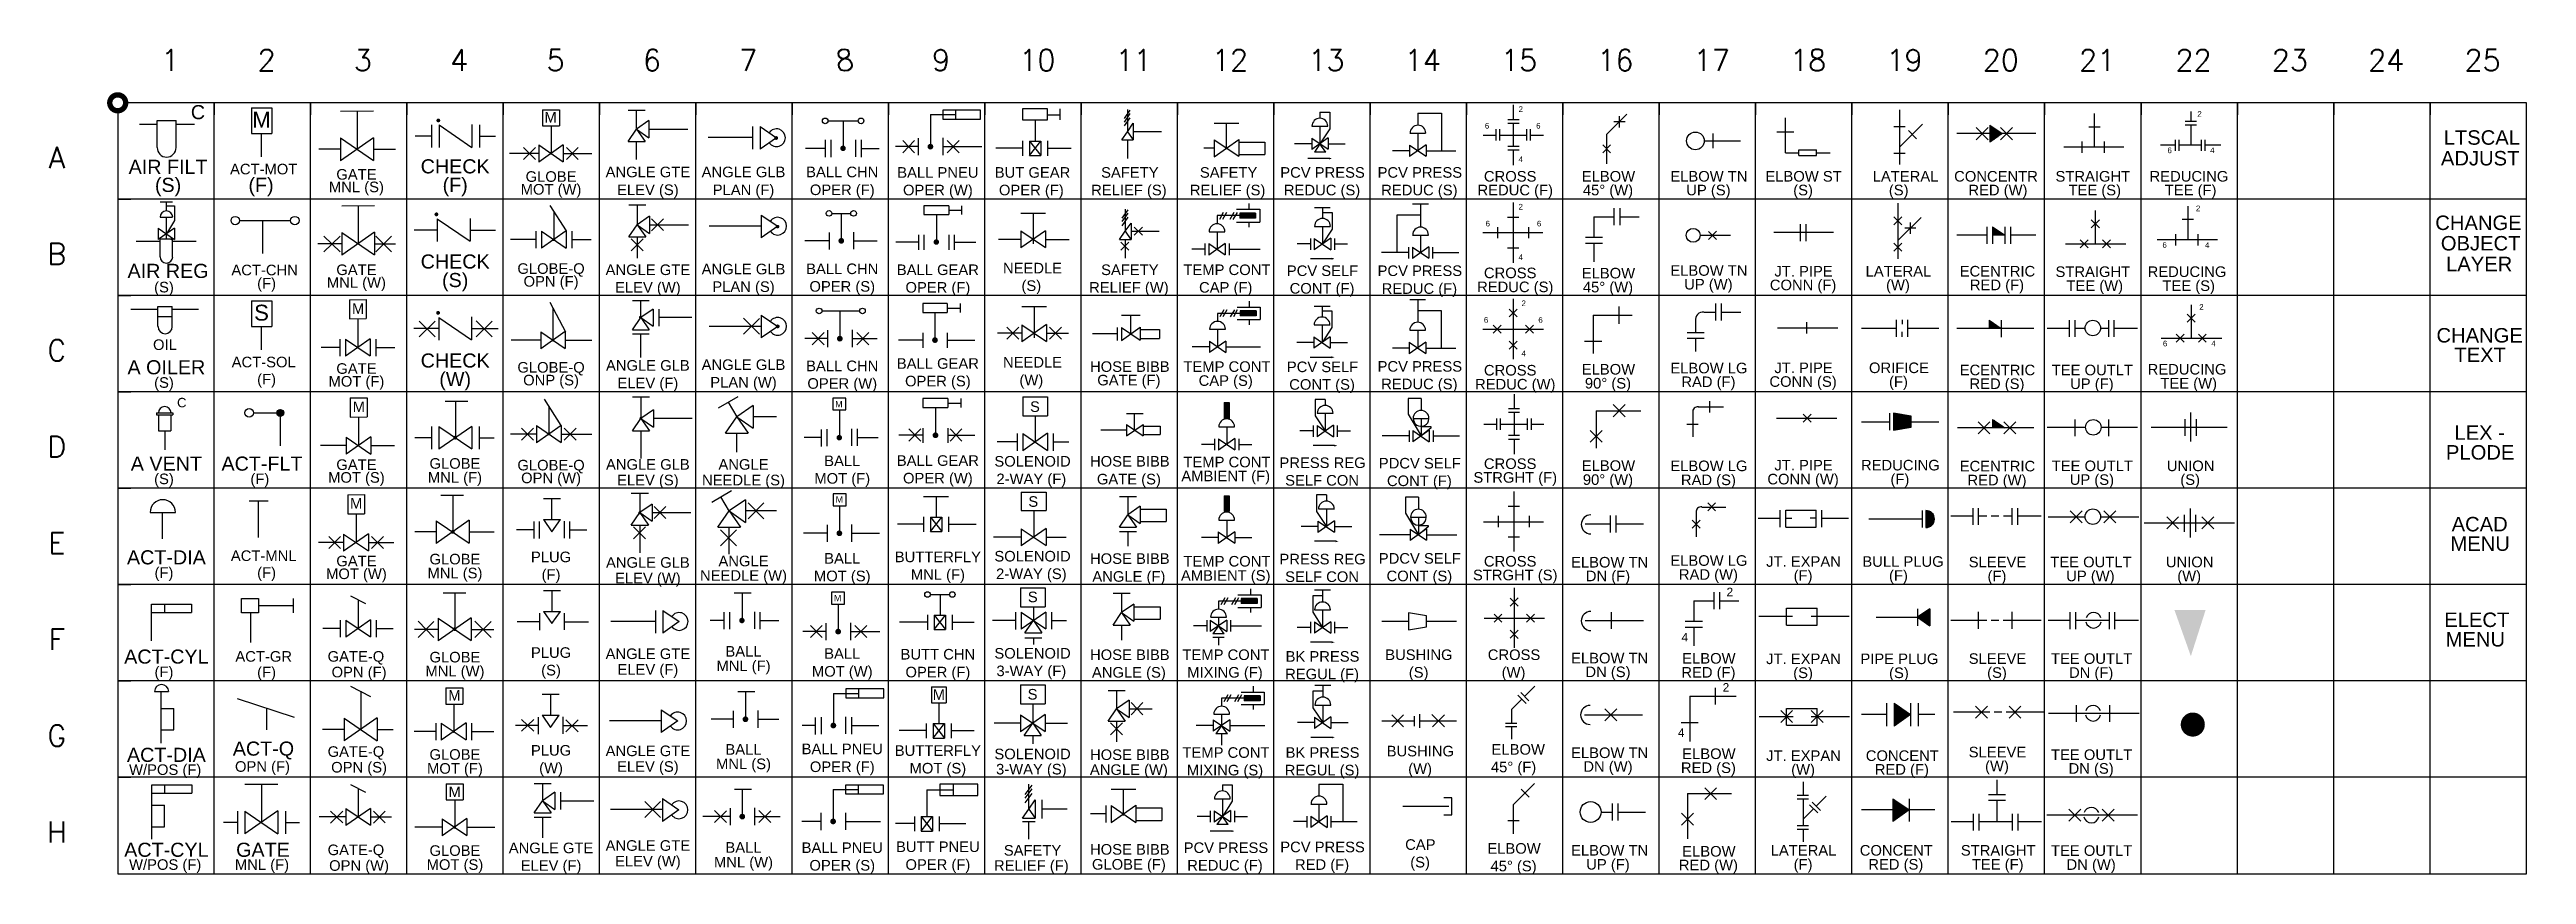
# Model space of a CAD drawing. Extents: x -5.3 to 5, y -1.8 to 1.6.
import ezdxf
from ezdxf.enums import TextEntityAlignment as Align

# ---------------------------------------------------------------- set-up
doc = ezdxf.new("R2010")
doc.units = 0
doc.header["$MEASUREMENT"] = 0
for name, color, linetype in [('3-FLOW', 3, 'CONTINUOUS'), ('BLACK', 7, 'CONTINUOUS'), ('EQUIP2', 2, 'CONTINUOUS'), ('GRAY', 4, 'CONTINUOUS'), ('WHITE', 7, 'CONTINUOUS')]:
    doc.layers.add(name, color=color, linetype=linetype)
doc.styles.add('HELVL', font='helvl')
doc.styles.add('REGULAR', font='simplex', dxfattribs={"height": 0.2})

msp = doc.modelspace()

# ---------------------------------------------------------------- texts
at = {"layer": 'EQUIP2', "style": 'HELVL'}
for s, height, p in [('C', 0.0586, (-4.714, 1.293)), ('2', 0.0234, (0.778, 1.323)), ('M', 0.0659, (-4.45, 1.258)), ('M', 0.0439, (-3.25, 1.279)), ('6', 0.0234, (0.638, 1.254)), ('6', 0.0234, (0.851, 1.254)), ('2', 0.0234, (3.596, 1.303)), ('LTSCAL', 0.06, (4.768, 1.187)), ('4', 0.0234, (0.778, 1.115)), ('6', 0.0234, (3.472, 1.152)), ('4', 0.0234, (3.649, 1.152)), ('ADJUST', 0.06, (4.761, 1.101)), ('AIR FILT', 0.0586, (-4.838, 1.066)), ('(S)', 0.0586, (-4.838, 0.991)), ('ACT-MOT', 0.0439, (-4.441, 1.064)), ('(F)', 0.0586, (-4.452, 0.991)), ('MNL (S)', 0.0439, (-4.056, 0.99)), ('GATE', 0.0439, (-4.056, 1.042)), ('CHECK', 0.0586, (-3.646, 1.068)), ('(F)', 0.0586, (-3.646, 0.991)), ('GLOBE', 0.0439, (-3.248, 1.033)), ('ANGLE GTE', 0.0439, (-2.846, 1.052)), ('ANGLE GLB', 0.0439, (-2.449, 1.052)), ('BALL CHN', 0.0439, (-2.039, 1.052)), ('BALL PNEU', 0.0439, (-1.642, 1.05)), ('BUT GEAR', 0.0439, (-1.249, 1.05)), ('SAFETY', 0.0439, (-0.845, 1.05)), ('SAFETY', 0.0439, (-0.435, 1.05)), ('PCV PRESS', 0.0439, (-0.045, 1.05)), ('PCV PRESS', 0.0439, (0.359, 1.05)), ('CROSS', 0.0439, (0.734, 1.034)), ('ELBOW', 0.0439, (1.142, 1.034)), ('ELBOW TN', 0.0439, (1.559, 1.034)), ('ELBOW ST', 0.0439, (1.952, 1.034)), ('LATERAL ', 0.0439, (2.384, 1.034)), ('CONCENTR', 0.0439, (2.751, 1.034)), ('STRAIGHT', 0.0439, (3.153, 1.034)), ('REDUCING', 0.0439, (3.552, 1.034)), ('MOT (W)', 0.0439, (-3.248, 0.98)), ('ELEV (S)', 0.0439, (-2.846, 0.978)), ('PLAN (F)', 0.0439, (-2.449, 0.978)), ('OPER (F)', 0.0439, (-2.039, 0.978)), ('OPER (W)', 0.0439, (-1.642, 0.977)), ('OPER (F)', 0.0439, (-1.254, 0.977)), ('RELIEF (S)', 0.0439, (-0.849, 0.977)), ('RELIEF (S)', 0.0439, (-0.439, 0.977)), ('REDUC (S)', 0.0439, (-0.047, 0.977)), ('REDUC (S)', 0.0439, (0.357, 0.977)), ('REDUC (F)', 0.0439, (0.755, 0.977)), ('2', 0.0234, (0.778, 0.918)), ('45%%D (W)', 0.0439, (1.14, 0.977)), ('UP (S)', 0.0439, (1.557, 0.977)), ('(S)', 0.0439, (1.95, 0.977)), ('(S)', 0.0439, (2.347, 0.977)), ('RED (W)', 0.0439, (2.759, 0.977)), ('TEE (S)', 0.0439, (3.161, 0.977)), ('TEE (F)', 0.0439, (3.559, 0.977)), ('2', 0.0234, (3.59, 0.911)), ('6', 0.0234, (0.641, 0.848)), ('6', 0.0234, (0.854, 0.848)), ('CHANGE', 0.06, (4.754, 0.833)), ('CHECK', 0.0586, (-3.646, 0.673)), ('4', 0.0234, (0.778, 0.709)), ('6', 0.0234, (3.451, 0.759)), ('4', 0.0234, (3.628, 0.759)), ('OBJECT', 0.06, (4.763, 0.748)), ('LAYER', 0.06, (4.757, 0.662)), ('AIR REG', 0.0586, (-4.838, 0.634)), ('(S)', 0.0439, (-4.855, 0.574)), ('ACT-CHN', 0.0439, (-4.437, 0.645)), ('(F)', 0.0439, (-4.429, 0.59)), ('MNL (W)', 0.0439, (-4.056, 0.593)), ('GATE', 0.0439, (-4.056, 0.646)), ('(S)', 0.0586, (-3.646, 0.596)), ('GLOBE-Q', 0.0439, (-3.248, 0.651)), ('OPN (F)', 0.0439, (-3.248, 0.598)), ('ANGLE GTE', 0.0439, (-2.846, 0.646)), ('ELEV (W)', 0.0439, (-2.846, 0.573)), ('ANGLE GLB', 0.0439, (-2.449, 0.649)), ('PLAN (S)', 0.0439, (-2.449, 0.576)), ('BALL CHN', 0.0439, (-2.039, 0.65)), ('OPER (S)', 0.0439, (-2.039, 0.577)), ('BALL GEAR', 0.0439, (-1.642, 0.646)), ('OPER (F)', 0.0439, (-1.642, 0.573)), ('NEEDLE', 0.0439, (-1.249, 0.653)), ('(S)', 0.0439, (-1.254, 0.58)), ('RELIEF (W)', 0.0439, (-0.849, 0.573)), ('SAFETY', 0.0439, (-0.845, 0.646)), ('TEMP CONT', 0.0439, (-0.442, 0.646)), ('CAP (F)', 0.0439, (-0.447, 0.573)), ('PCV SELF', 0.0439, (-0.045, 0.642)), ('PCV PRESS', 0.0439, (0.359, 0.642)), ('REDUC (S)', 0.0439, (0.755, 0.575)), ('CROSS', 0.0439, (0.734, 0.633)), ('ELBOW', 0.0439, (1.142, 0.632)), ('45%%D (W)', 0.0439, (1.14, 0.574)), ('ELBOW TN', 0.0439, (1.559, 0.643)), ('UP (W)', 0.0439, (1.557, 0.586)), ('CONN (F)', 0.0439, (1.95, 0.583)), ('JT. PIPE', 0.0439, (1.952, 0.64)), ('LATERAL', 0.0439, (2.346, 0.64)), ('(W)', 0.0439, (2.344, 0.583)), ('ECENTRIC', 0.0439, (2.757, 0.64)), ('RED (F)', 0.0439, (2.755, 0.583)), ('STRAIGHT', 0.0439, (3.153, 0.638)), ('TEE (W)', 0.0439, (3.161, 0.58)), ('REDUCING', 0.0439, (3.544, 0.638)), ('TEE (S)', 0.0439, (3.551, 0.58)), ('S', 0.0659, (-4.45, 0.457)), ('M', 0.0439, (-4.049, 0.485)), ('CONT (F)', 0.0439, (-0.047, 0.569)), ('REDUC (F)', 0.0439, (0.357, 0.568)), ('2', 0.0234, (0.79, 0.517)), ('2', 0.0234, (3.604, 0.502)), ('6', 0.0234, (0.634, 0.448)), ('6', 0.0234, (0.86, 0.448)), ('CHANGE', 0.06, (4.759, 0.366)), ('OIL', 0.0439, (-4.851, 0.335)), ('CHECK', 0.0586, (-3.646, 0.262)), ('4', 0.0234, (0.79, 0.309)), ('6', 0.0234, (3.453, 0.35)), ('4', 0.0234, (3.654, 0.35)), ('TEXT', 0.06, (4.761, 0.285)), ('A OILER', 0.0586, (-4.845, 0.234)), ('(S)', 0.0439, (-4.855, 0.178)), ('ACT-SOL', 0.0439, (-4.441, 0.263)), ('(F)', 0.0439, (-4.429, 0.192)), ('MOT (F)', 0.0439, (-4.056, 0.183)), ('GATE', 0.0439, (-4.056, 0.236)), ('(W)', 0.0586, (-3.646, 0.185)), ('GLOBE-Q', 0.0439, (-3.248, 0.241)), ('ONP (S)', 0.0439, (-3.248, 0.188)), ('ANGLE GLB', 0.0439, (-2.846, 0.249)), ('ELEV (F)', 0.0439, (-2.846, 0.176)), ('ANGLE GLB', 0.0439, (-2.449, 0.252)), ('PLAN (W)', 0.0439, (-2.449, 0.179)), ('BALL CHN', 0.0439, (-2.039, 0.247)), ('OPER (W)', 0.0439, (-2.039, 0.174)), ('BALL GEAR', 0.0439, (-1.642, 0.257)), ('OPER (S)', 0.0439, (-1.642, 0.184)), ('NEEDLE', 0.0439, (-1.249, 0.262)), ('(W)', 0.0439, (-1.254, 0.188)), ('HOSE BIBB', 0.0439, (-0.845, 0.244)), ('GATE (F)', 0.0439, (-0.849, 0.188)), ('TEMP CONT', 0.0439, (-0.442, 0.244)), ('CAP (S)', 0.0439, (-0.447, 0.186)), ('PCV SELF', 0.0439, (-0.045, 0.243)), ('CONT (S)', 0.0439, (-0.047, 0.17)), ('PCV PRESS', 0.0439, (0.359, 0.245)), ('REDUC (S)', 0.0439, (0.357, 0.172)), ('REDUC (W)', 0.0439, (0.755, 0.171)), ('CROSS', 0.0439, (0.734, 0.229)), ('ELBOW', 0.0439, (1.142, 0.233)), ('90%%D (S)', 0.0439, (1.14, 0.175)), ('ELBOW LG', 0.0439, (1.559, 0.238)), ('RAD (F)', 0.0439, (1.557, 0.181)), ('CONN (S)', 0.0439, (1.95, 0.182)), ('JT. PIPE', 0.0439, (1.952, 0.239)), ('ORIFICE', 0.0439, (2.348, 0.239)), ('(F)', 0.0439, (2.346, 0.182)), ('ECENTRIC', 0.0439, (2.757, 0.23)), ('RED (S)', 0.0439, (2.755, 0.173)), ('TEE OUTLT', 0.0439, (3.151, 0.23)), ('UP (F)', 0.0439, (3.149, 0.173)), ('REDUCING', 0.0439, (3.544, 0.233)), ('TEE (W)', 0.0439, (3.551, 0.175)), ('C', 0.0391, (-4.781, 0.097)), ('M', 0.0439, (-4.046, 0.077)), ('M', 0.0264, (-2.053, 0.097)), ('S', 0.0439, (-1.239, 0.078)), ('LEX -', 0.06, (4.759, -0.038)), ('BALL GEAR', 0.0439, (-1.642, -0.146)), ('PLODE', 0.06, (4.761, -0.12)), ('A VENT', 0.0586, (-4.845, -0.166)), ('(S)', 0.0439, (-4.855, -0.222)), ('ACT-FLT', 0.0586, (-4.448, -0.166)), ('(F)', 0.0439, (-4.457, -0.222)), ('MOT (S)', 0.0439, (-4.056, -0.216)), ('GATE', 0.0439, (-4.056, -0.163)), ('MNL (F)', 0.0439, (-3.647, -0.216)), ('GLOBE', 0.0439, (-3.647, -0.158)), ('GLOBE-Q', 0.0439, (-3.248, -0.165)), ('OPN (W)', 0.0439, (-3.248, -0.218)), ('ANGLE GLB', 0.0439, (-2.846, -0.162)), ('ELEV (S)', 0.0439, (-2.846, -0.227)), ('NEEDLE (S)', 0.0439, (-2.449, -0.227)), ('ANGLE', 0.0439, (-2.449, -0.162)), ('MOT (F)', 0.0439, (-2.039, -0.22)), ('BALL', 0.0439, (-2.039, -0.147)), ('OPER (W)', 0.0439, (-1.642, -0.219)), ('SOLENOID', 0.0439, (-1.249, -0.149)), ('2-WAY (F)', 0.0439, (-1.254, -0.222)), ('HOSE BIBB', 0.0439, (-0.845, -0.149)), ('GATE (S)', 0.0439, (-0.849, -0.223)), ('AMBIENT (F)', 0.04395, (-0.447, -0.21)), ('TEMP CONT', 0.0439, (-0.442, -0.152)), ('PRESS REG', 0.0439, (-0.045, -0.155)), ('SELF CON', 0.0439, (-0.047, -0.228)), ('PDCV SELF', 0.0439, (0.359, -0.157)), ('CONT (F)', 0.0439, (0.357, -0.23)), ('STRGHT (F)', 0.0439, (0.755, -0.216)), ('CROSS', 0.0439, (0.734, -0.159)), ('ELBOW', 0.0439, (1.142, -0.167)), ('90%%D (W)', 0.0439, (1.14, -0.225)), ('ELBOW LG', 0.0439, (1.559, -0.168)), ('RAD (S)', 0.0439, (1.557, -0.226)), ('CONN (W)', 0.0439, (1.95, -0.223)), ('JT. PIPE', 0.0439, (1.952, -0.165)), ('REDUCING', 0.0439, (2.354, -0.165)), ('(F)', 0.0439, (2.352, -0.223)), ('ECENTRIC', 0.0439, (2.757, -0.169)), ('RED (W)', 0.0439, (2.755, -0.227)), ('TEE OUTLT', 0.0439, (3.151, -0.168)), ('UP (S)', 0.0439, (3.149, -0.225)), ('UNION', 0.0439, (3.559, -0.168)), ('(S)', 0.0439, (3.557, -0.225)), ('M', 0.0439, (-4.057, -0.324)), ('M', 0.0264, (-2.051, -0.299)), ('S', 0.0439, (-1.246, -0.316)), ('ACAD', 0.06, (4.759, -0.418)), ('ACT-DIA', 0.0586, (-4.845, -0.555)), ('ACT-MNL', 0.0439, (-4.441, -0.541)), ('GLOBE', 0.0439, (-3.647, -0.555)), ('PLUG', 0.0439, (-3.248, -0.546)), ('BALL', 0.0439, (-2.039, -0.552)), ('BUTTERFLY', 0.0439, (-1.642, -0.546)), ('SOLENOID', 0.0439, (-1.249, -0.543)), ('HOSE BIBB', 0.0439, (-0.845, -0.553)), ('PRESS REG', 0.0439, (-0.045, -0.555)), ('PDCV SELF', 0.0439, (0.359, -0.552)), ('MENU', 0.06, (4.761, -0.499)), ('(F)', 0.0439, (-4.855, -0.611)), ('(F)', 0.0439, (-4.429, -0.611)), ('MOT (W)', 0.0439, (-4.056, -0.616)), ('GATE', 0.0439, (-4.056, -0.563)), ('MNL (S)', 0.0439, (-3.647, -0.613)), ('(F)', 0.0439, (-3.248, -0.619)), ('ANGLE GLB', 0.0439, (-2.846, -0.569)), ('ELEV (W)', 0.0439, (-2.846, -0.634)), ('NEEDLE (W)', 0.0439, (-2.449, -0.623)), ('ANGLE', 0.0439, (-2.449, -0.563)), ('MOT (S)', 0.0439, (-2.039, -0.625)), ('MNL (F)', 0.0439, (-1.642, -0.619)), ('2-WAY (S)', 0.0439, (-1.254, -0.616)), ('ANGLE (F)', 0.0439, (-0.849, -0.627)), ('AMBIENT (S)', 0.04395, (-0.447, -0.623)), ('TEMP CONT', 0.0439, (-0.442, -0.564)), ('SELF CON', 0.0439, (-0.047, -0.628)), ('CONT (S)', 0.0439, (0.357, -0.625)), ('STRGHT (S)', 0.0439, (0.755, -0.621)), ('CROSS', 0.0439, (0.734, -0.564)), ('ELBOW TN', 0.0439, (1.147, -0.568)), ('DN (F)', 0.0439, (1.14, -0.625)), ('ELBOW LG', 0.0439, (1.559, -0.561)), ('RAD (W)', 0.0439, (1.557, -0.619)), ('JT. EXPAN', 0.0439, (1.952, -0.565)), ('(F)', 0.0439, (1.95, -0.623)), ('BULL PLUG', 0.0439, (2.365, -0.565)), ('(F)', 0.0439, (2.346, -0.623)), ('SLEEVE', 0.0439, (2.757, -0.567)), ('(F)', 0.0439, (2.755, -0.625)), ('TEE OUTLT', 0.0439, (3.145, -0.567)), ('UP (W)', 0.0439, (3.143, -0.625)), ('UNION', 0.0439, (3.555, -0.567)), ('(W)', 0.0439, (3.553, -0.625)), ('M', 0.0264, (-2.058, -0.708)), ('S', 0.0439, (-1.248, -0.712)), ('2', 0.0352, (1.646, -0.687)), ('ELECT', 0.06, (4.747, -0.815)), ('ACT-CYL', 0.0586, (-4.845, -0.967)), ('ACT-GR', 0.0439, (-4.441, -0.959)), ('GATE-Q', 0.0439, (-4.058, -0.959)), ('GLOBE', 0.0439, (-3.647, -0.962)), ('PLUG', 0.0439, (-3.248, -0.943)), ('ANGLE GTE', 0.0439, (-2.846, -0.948)), ('BALL', 0.0439, (-2.449, -0.938)), ('BALL', 0.0439, (-2.039, -0.947)), ('BUTT CHN', 0.0439, (-1.642, -0.95)), ('SOLENOID', 0.0439, (-1.249, -0.946)), ('HOSE BIBB', 0.0439, (-0.845, -0.952)), ('TEMP CONT', 0.0439, (-0.446, -0.952)), ('BK PRESS', 0.0439, (-0.045, -0.959)), ('BUSHING', 0.0439, (0.355, -0.952)), ('CROSS', 0.0439, (0.75, -0.952)), ('ELBOW TN', 0.0439, (1.147, -0.966)), ('4', 0.0352, (1.459, -0.875)), ('ELBOW', 0.0439, (1.559, -0.967)), ('JT. EXPAN', 0.0439, (1.952, -0.969)), ('PIPE PLUG', 0.0439, (2.35, -0.969)), ('SLEEVE', 0.0439, (2.757, -0.968)), ('TEE OUTLT', 0.0439, (3.148, -0.968)), ('MENU', 0.06, (4.741, -0.896)), ('(F)', 0.0439, (-4.855, -1.023)), ('(F)', 0.0439, (-4.429, -1.024)), ('OPN (F)', 0.0439, (-4.045, -1.024)), ('MNL (W)', 0.0439, (-3.647, -1.02)), ('(S)', 0.0439, (-3.248, -1.016)), ('ELEV (F)', 0.0439, (-2.846, -1.013)), ('MNL (F)', 0.0439, (-2.449, -0.998)), ('MOT (W)', 0.0439, (-2.039, -1.021)), ('OPER (F)', 0.0439, (-1.642, -1.024)), ('3-WAY (F)', 0.0439, (-1.254, -1.019)), ('ANGLE (S)', 0.0439, (-0.849, -1.025)), ('MIXING (F)', 0.0439, (-0.45, -1.025)), ('REGUL (F)', 0.0439, (-0.047, -1.032)), ('(S)', 0.0439, (0.354, -1.025)), ('(W)', 0.0439, (0.748, -1.025)), ('DN (S)', 0.0439, (1.14, -1.023)), ('RED (F)', 0.0439, (1.557, -1.025)), ('(S)', 0.0439, (1.95, -1.027)), ('(S)', 0.0439, (2.348, -1.027)), ('(S)', 0.0439, (2.755, -1.026)), ('DN (F)', 0.0439, (3.146, -1.026)), ('M', 0.0439, (-3.649, -1.121)), ('M', 0.0439, (-1.638, -1.118)), ('S', 0.0439, (-1.249, -1.116)), ('2', 0.0352, (1.63, -1.083)), ('ACT-DIA', 0.0586, (-4.845, -1.375)), ('ACT-Q', 0.0586, (-4.442, -1.349)), ('GATE-Q', 0.0439, (-4.058, -1.354)), ('GLOBE', 0.0439, (-3.647, -1.366)), ('PLUG', 0.0439, (-3.248, -1.349)), ('ANGLE GTE', 0.0439, (-2.846, -1.351)), ('BALL', 0.0439, (-2.449, -1.345)), ('BALL PNEU', 0.0439, (-2.039, -1.343)), ('BUTTERFLY', 0.0439, (-1.642, -1.35)), ('SOLENOID', 0.0439, (-1.249, -1.364)), ('HOSE BIBB', 0.0439, (-0.845, -1.367)), ('TEMP CONT', 0.0439, (-0.446, -1.358)), ('BK PRESS', 0.0439, (-0.045, -1.358)), ('BUSHING', 0.0439, (0.361, -1.352)), ('ELBOW ', 0.0439, (0.776, -1.345)), ('ELBOW TN', 0.0439, (1.147, -1.359)), ('4', 0.0352, (1.444, -1.271)), ('ELBOW', 0.0439, (1.559, -1.363)), ('JT. EXPAN', 0.0439, (1.952, -1.371)), ('CONCENT', 0.0439, (2.362, -1.371)), ('SLEEVE', 0.0439, (2.757, -1.356)), ('TEE OUTLT', 0.0439, (3.148, -1.367)), ('W/POS (F)', 0.0439, (-4.85, -1.429)), ('OPN (F)', 0.0439, (-4.446, -1.416)), ('OPN (S)', 0.0439, (-4.045, -1.419)), ('MOT (F)', 0.0439, (-3.647, -1.424)), ('(W)', 0.0439, (-3.248, -1.422)), ('ELEV (S)', 0.0439, (-2.846, -1.416)), ('MNL (S)', 0.0439, (-2.449, -1.405)), ('OPER (F)', 0.0439, (-2.039, -1.417)), ('MOT (S)', 0.0439, (-1.642, -1.423)), ('3-WAY (S)', 0.0439, (-1.254, -1.427)), ('ANGLE (W)', 0.0439, (-0.849, -1.429)), ('MIXING (S)', 0.0439, (-0.45, -1.431)), ('REGUL (S)', 0.0439, (-0.047, -1.431)), ('(W)', 0.0439, (0.36, -1.425)), ('45%%D (F)', 0.0439, (0.748, -1.418)), ('DN (W)', 0.0439, (1.14, -1.416)), ('RED (S)', 0.0439, (1.557, -1.421)), ('(W)', 0.0439, (1.95, -1.428)), ('RED (F)', 0.0439, (2.36, -1.428)), ('(W)', 0.0439, (2.755, -1.414)), ('DN (S)', 0.0439, (3.146, -1.424)), ('M', 0.0439, (-3.648, -1.521)), ('ACT-CYL', 0.0586, (-4.845, -1.769)), ('GATE', 0.0586, (-4.444, -1.769)), ('GATE-Q', 0.0439, (-4.058, -1.762)), ('GLOBE', 0.0439, (-3.647, -1.765)), ('ANGLE GTE', 0.0439, (-3.248, -1.754)), ('ANGLE GTE', 0.0439, (-2.846, -1.744)), ('BALL', 0.0439, (-2.449, -1.752)), ('BALL PNEU', 0.0439, (-2.039, -1.753)), ('BUTT PNEU', 0.0439, (-1.642, -1.749)), ('SAFETY', 0.0439, (-1.249, -1.764)), ('HOSE BIBB', 0.0439, (-0.845, -1.76)), ('PCV PRESS', 0.0439, (-0.446, -1.753)), ('PCV PRESS', 0.0439, (-0.045, -1.75)), ('CAP', 0.0439, (0.361, -1.74)), ('ELBOW', 0.0439, (0.75, -1.756)), ('ELBOW TN', 0.0439, (1.147, -1.764)), ('ELBOW', 0.0439, (1.559, -1.768)), ('LATERAL', 0.0439, (1.952, -1.764)), ('CONCENT', 0.0439, (2.337, -1.764)), ('STRAIGHT', 0.0439, (2.76, -1.764)), ('TEE OUTLT', 0.0439, (3.148, -1.765)), ('W/POS (F)', 0.0439, (-4.85, -1.823)), ('MNL (F)', 0.0439, (-4.448, -1.823)), ('OPN (W)', 0.0439, (-4.045, -1.827)), ('MOT (S)', 0.0439, (-3.647, -1.823)), ('ELEV (F)', 0.0439, (-3.248, -1.827)), ('ELEV (W)', 0.0439, (-2.846, -1.809)), ('MNL (W)', 0.0439, (-2.449, -1.813)), ('OPER (S)', 0.0439, (-2.039, -1.826)), ('OPER (F)', 0.0439, (-1.642, -1.823)), ('RELIEF (F)', 0.0439, (-1.254, -1.827)), ('GLOBE (F)', 0.0439, (-0.849, -1.822)), ('REDUC (F)', 0.0439, (-0.45, -1.826)), ('RED (F)', 0.0439, (-0.047, -1.823)), ('(S)', 0.0439, (0.36, -1.813)), ('45%%D (S)', 0.0439, (0.748, -1.829)), ('UP (F)', 0.0439, (1.14, -1.822)), ('RED (W)', 0.0439, (1.557, -1.825)), ('(F)', 0.0439, (1.95, -1.822)), ('RED (S)', 0.0439, (2.335, -1.822)), ('TEE (F)', 0.0439, (2.758, -1.822)), ('DN (W)', 0.0439, (3.146, -1.823))]:
    msp.add_text(s, height=height, dxfattribs=at).set_placement(p, align=Align.CENTER)
at = {"layer": 'WHITE', "linetype": 'CONTINUOUS', "style": 'REGULAR'}
for s, p in [('1', (-4.829, 1.538)), ('2', (-4.429, 1.538)), ('3', (-4.029, 1.538)), ('4', (-3.629, 1.538)), ('5', (-3.229, 1.538)), ('6', (-2.829, 1.538)), ('7', (-2.429, 1.538)), ('9', (-1.629, 1.538)), ('10', (-1.229, 1.538)), ('11', (-0.829, 1.538)), ('12', (-0.429, 1.538)), ('13', (-0.029, 1.538)), ('14', (0.371, 1.538)), ('15', (0.771, 1.538)), ('16', (1.171, 1.538)), ('17', (1.571, 1.538)), ('18', (1.971, 1.538)), ('19', (2.371, 1.538)), ('20', (2.771, 1.538)), ('21', (3.171, 1.538)), ('22', (3.571, 1.538)), ('23', (3.971, 1.538)), ('24', (4.371, 1.538)), ('25', (4.771, 1.538)), ('A', (-5.3, 1.134)), ('B', (-5.3, 0.734)), ('C', (-5.3, 0.334)), ('D', (-5.3, -0.066)), ('E', (-5.3, -0.466)), ('F', (-5.3, -0.866)), ('G', (-5.3, -1.266)), ('H', (-5.3, -1.666))]:
    msp.add_text(s, height=0.0875, dxfattribs=at).set_placement(p, align=Align.MIDDLE)
msp.add_text('8', height=0.0875, rotation=8, dxfattribs=at).set_placement((-2.029, 1.538), align=Align.MIDDLE)

# ---------------------------------------------------------------- blocks, each defined once
blk = doc.blocks.new('AR2')
at = {"layer": '3-FLOW'}
blk.add_solid([(0, 0), (-0.07, 0.19), (0.06, 0.19), (-0.07, 0.19)], dxfattribs=at)

# ---------------------------------------------------------------- linework, layer by layer
at = {"layer": 'BLACK'}
for p, q in [((-4.647, 1.361), (-4.647, 1.311)), ((-4.647, -1.839), (-4.647, 1.361)), ((-4.247, 1.361), (-4.247, 1.311)), ((-4.247, -1.839), (-4.247, 1.361)), ((-3.847, 1.361), (-3.847, 1.311)), ((-3.847, -1.839), (-3.847, 1.361)), ((-3.447, 1.361), (-3.447, 1.311)), ((-3.447, -1.839), (-3.447, 1.361)), ((-3.047, 1.361), (-3.047, 1.311)), ((-3.047, -1.839), (-3.047, 1.361)), ((-2.647, 1.361), (-2.647, 1.311)), ((-2.647, -1.839), (-2.647, 1.361)), ((-2.247, 1.361), (-2.247, 1.311)), ((-2.247, -1.839), (-2.247, 1.361)), ((-1.847, 1.361), (-1.847, 1.311)), ((-1.847, -1.839), (-1.847, 1.361)), ((-1.447, 1.361), (-1.447, 1.311)), ((-1.447, -1.839), (-1.447, 1.361)), ((-1.047, 1.361), (-1.047, 1.311)), ((-1.047, -1.839), (-1.047, 1.361)), ((-0.647, 1.361), (-0.647, 1.311)), ((-0.647, -1.839), (-0.647, 1.361)), ((-0.247, 1.361), (-0.247, 1.311)), ((-0.247, -1.839), (-0.247, 1.361)), ((0.153, 1.361), (0.153, 1.311)), ((0.153, -1.839), (0.153, 1.361)), ((0.553, 1.361), (0.553, 1.311)), ((0.553, -1.839), (0.553, 1.361)), ((0.953, 1.361), (0.953, 1.311)), ((0.953, -1.839), (0.953, 1.361)), ((1.353, 1.361), (1.353, 1.311)), ((1.353, -1.839), (1.353, 1.361)), ((1.753, -1.839), (1.753, 1.361)), ((2.153, 1.361), (2.153, 1.311)), ((2.153, -1.839), (2.153, 1.361)), ((2.553, 1.361), (2.553, 1.311)), ((2.553, -1.839), (2.553, 1.361)), ((2.953, 1.361), (2.953, 1.311)), ((2.953, -1.839), (2.953, 1.361)), ((3.353, 1.361), (3.353, 1.311)), ((3.353, -1.839), (3.353, 1.361)), ((3.753, 1.361), (3.753, 1.311)), ((3.753, -1.839), (3.753, 1.361)), ((4.153, 1.361), (4.153, 1.311)), ((4.153, -1.839), (4.153, 1.361)), ((4.553, 1.361), (4.553, 1.311)), ((4.553, -1.839), (4.553, 1.361)), ((4.953, 0.961), (-5.047, 0.961)), ((-5.047, 0.961), (-4.993, 0.961)), ((4.953, 0.561), (-5.047, 0.561)), ((-5.047, 0.561), (-4.993, 0.561)), ((4.953, 0.161), (-5.047, 0.161)), ((-5.047, 0.161), (-4.993, 0.161)), ((4.953, -0.239), (-5.047, -0.239)), ((-5.047, -0.239), (-4.993, -0.239)), ((4.953, -0.639), (-5.047, -0.639)), ((-5.047, -0.639), (-4.993, -0.639)), ((4.953, -1.039), (-5.047, -1.039)), ((-5.047, -1.039), (-4.993, -1.039)), ((4.953, -1.439), (-5.047, -1.439)), ((-5.047, -1.439), (-4.993, -1.439))]:
    msp.add_line(p, q, dxfattribs=at)
at = {"layer": 'BLACK', "const_width": 0.0221}
msp.add_lwpolyline([(-5.08, 1.361, 1), (-5.014, 1.361, 1)], format="xyb", close=True, dxfattribs=at)
at = {"layer": 'EQUIP2'}
for p, q in [((-4.491, 1.34, 0.562), (-4.491, 1.234, 0.562)), ((-4.491, 1.34, 0.562), (-4.407, 1.34, 0.562)), ((-4.407, 1.34, 0.562), (-4.407, 1.234, 0.562)), ((0.747, 1.352, 0.25), (0.747, 1.291, 0.25)), ((1.753, 1.361), (1.753, 1.311)), ((-4.956, 1.273, 0.375), (-4.883, 1.273, 0.375)), ((-4.883, 1.175, 0.375), (-4.883, 1.287, 0.521)), ((-4.804, 1.175, 0.375), (-4.804, 1.287, 0.521)), ((-4.804, 1.273, 0.375), (-4.728, 1.273, 0.375)), ((-4.491, 1.234, 0.562), (-4.407, 1.234, 0.562)), ((-4.45, 1.137, 0.918), (-4.45, 1.234, 1.044)), ((-4.122, 1.326, 1), (-3.985, 1.328, 1)), ((-3.713, 1.269, 1), (-3.577, 1.176)), ((-3.284, 1.332, 0.75), (-3.284, 1.265, 0.75)), ((-3.213, 1.332, 0.75), (-3.213, 1.265, 0.75)), ((-2.928, 1.201, 0.75), (-2.893, 1.252, 0.375)), ((-2.842, 1.287, 0.75), (-2.893, 1.252, 0.375)), ((-2.893, 1.252, 0.375), (-2.857, 1.201, 0.75)), ((-2.893, 1.252, 0.375), (-2.842, 1.216, 0.75)), ((-2.842, 1.252, 0.375), (-2.68, 1.252, 0.375)), ((-2.38, 1.263, 1), (-2.312, 1.216, 0.5)), ((-1.673, 1.313, 0.75), (-1.568, 1.313, 0.75)), ((-1.622, 1.33, 0.75), (-1.622, 1.293, 0.75)), ((-1.465, 1.33, 0.75), (-1.622, 1.33, 0.75)), ((-1.622, 1.293, 0.75), (-1.465, 1.293, 0.75)), ((-1.568, 1.293, 0.75), (-1.568, 1.33, 0.75)), ((-1.465, 1.293, 0.75), (-1.465, 1.33, 0.75)), ((-1.187, 1.311, 0.375), (-1.135, 1.311, 0.375)), ((-1.135, 1.336, 0.75), (-1.135, 1.29, 0.75)), ((-0.878, 1.207, 0.5), (-0.855, 1.241, 0.25)), ((-0.867, 1.296, 0.25), (-0.843, 1.33, 0.504)), ((-0.867, 1.281, 0.25), (-0.843, 1.316, 0.504)), ((-0.867, 1.265, 0.25), (-0.843, 1.299, 0.504)), ((-0.855, 1.241, 0.25), (-0.831, 1.276, 0.504)), ((-0.855, 1.241, 0.25), (-0.831, 1.207, 0.5)), ((-0.831, 1.242, 0.25), (-0.713, 1.242, 0.25)), ((-0.495, 1.276, 0.375), (-0.392, 1.276, 0.375)), ((-0.444, 1.174, 0.375), (-0.444, 1.276, 0.671)), ((-0.089, 1.264, 0.5), (-0.023, 1.264, 0.5)), ((-0.056, 1.322, 0.25), (-0.015, 1.322, 0.25)), ((-0.015, 1.253, 0.5), (-0.056, 1.191, 0.5)), ((0.318, 1.235, 0.5), (0.383, 1.235, 0.5)), ((0.351, 1.318, 0.5), (0.449, 1.318, 0.5)), ((0.676, 1.204, 0.25), (0.676, 1.251, 0.25)), ((0.691, 1.204, 0.25), (0.691, 1.251, 0.25)), ((0.771, 1.291, 0.25), (0.724, 1.291, 0.25)), ((0.771, 1.275, 0.25), (0.724, 1.275, 0.25)), ((0.747, 1.275, 0.25), (0.747, 1.18, 0.25)), ((0.803, 1.204, 0.25), (0.803, 1.251, 0.25)), ((0.819, 1.204, 0.25), (0.819, 1.251, 0.25)), ((1.218, 1.314, 0.25), (1.134, 1.23, 0.25)), ((1.164, 1.283, 0.25), (1.211, 1.283, 0.25)), ((1.188, 1.259, 0.25), (1.188, 1.306, 0.25)), ((1.841, 1.24, 0.375), (1.912, 1.24, 0.375)), ((1.877, 1.154, 0.375), (1.877, 1.298, 0.375)), ((2.374, 1.261, 0.25), (2.327, 1.261, 0.25)), ((2.351, 1.332, 0.25), (2.351, 1.105, 0.25)), ((2.446, 1.273, 0.25), (2.351, 1.177, 0.25)), ((2.388, 1.246, 0.25), (2.421, 1.212, 0.25)), ((2.718, 1.258, 0.375), (2.669, 1.208, 0.375)), ((2.718, 1.208, 0.375), (2.669, 1.258, 0.375)), ((2.725, 1.268, 0.75), (2.776, 1.233, 0.375)), ((2.728, 1.266, 0.75), (2.728, 1.199, 0.75)), ((2.731, 1.264, 0.75), (2.731, 1.201, 0.75)), ((2.734, 1.262, 0.75), (2.734, 1.203, 0.75)), ((2.737, 1.26, 0.75), (2.737, 1.205, 0.75)), ((2.74, 1.258, 0.75), (2.74, 1.207, 0.75)), ((2.743, 1.256, 0.75), (2.743, 1.209, 0.75)), ((2.746, 1.254, 0.75), (2.746, 1.211, 0.75)), ((2.749, 1.252, 0.75), (2.749, 1.213, 0.75)), ((2.752, 1.25, 0.75), (2.752, 1.215, 0.75)), ((2.754, 1.248, 0.75), (2.754, 1.217, 0.75)), ((2.757, 1.246, 0.75), (2.757, 1.219, 0.75)), ((2.76, 1.244, 0.75), (2.76, 1.222, 0.75)), ((2.763, 1.242, 0.75), (2.763, 1.224, 0.75)), ((2.766, 1.24, 0.75), (2.766, 1.226, 0.75)), ((2.819, 1.258, 0.375), (2.769, 1.208, 0.375)), ((2.819, 1.208, 0.375), (2.769, 1.258, 0.375)), ((2.769, 1.238, 0.75), (2.769, 1.228, 0.75)), ((2.772, 1.236, 0.75), (2.772, 1.23, 0.75)), ((3.183, 1.26, 0.25), (3.136, 1.26, 0.25)), ((3.159, 1.316, 0.25), (3.159, 1.178, 0.25)), ((3.584, 1.284, 0.25), (3.537, 1.284, 0.25)), ((3.584, 1.268, 0.25), (3.537, 1.268, 0.25)), ((3.56, 1.325, 0.25), (3.56, 1.284, 0.25)), ((3.56, 1.268, 0.25), (3.56, 1.186, 0.25)), ((-4.844, 1.136, 0.375), (-4.844, 1.136, 0.375)), ((-4.844, 1.136, 0.375), (-4.844, 1.136, 0.375)), ((-4.122, 1.168, 0.5), (-4.212, 1.168, 0.5)), ((-3.985, 1.216), (-4.122, 1.12, 1)), ((-4.122, 1.215, 1), (-3.985, 1.122)), ((-3.985, 1.168, 0.5), (-3.894, 1.168, 0.5)), ((-3.744, 1.223, 0.5), (-3.812, 1.223, 0.5)), ((-3.545, 1.223, 0.5), (-3.478, 1.223, 0.5)), ((-3.299, 1.151, 0.375), (-3.421, 1.151, 0.375)), ((-3.312, 1.176, 0.375), (-3.362, 1.126, 0.375)), ((-3.312, 1.126, 0.375), (-3.362, 1.176, 0.375)), ((-3.197, 1.187), (-3.299, 1.115, 0.75)), ((-3.299, 1.186, 0.75), (-3.197, 1.116)), ((-3.197, 1.151, 0.375), (-3.079, 1.151, 0.375)), ((-3.135, 1.176, 0.375), (-3.184, 1.126, 0.375)), ((-3.135, 1.126, 0.375), (-3.184, 1.176, 0.375)), ((-2.412, 1.217, 0.5), (-2.596, 1.217, 0.5)), ((-2.312, 1.216, 0.5), (-2.38, 1.168, 1)), ((-2.11, 1.172, 0.375), (-2.192, 1.172, 0.375)), ((-1.96, 1.172, 0.375), (-1.886, 1.172, 0.375)), ((-1.724, 1.179, 0.375), (-1.818, 1.179, 0.375)), ((-1.739, 1.204, 0.375), (-1.788, 1.154, 0.375)), ((-1.739, 1.154, 0.375), (-1.788, 1.204, 0.375)), ((-1.622, 1.179, 0.375), (-1.46, 1.179, 0.375)), ((-1.554, 1.154, 0.375), (-1.604, 1.204, 0.375)), ((-1.554, 1.204, 0.375), (-1.604, 1.154, 0.375)), ((-1.29, 1.173, 0.375), (-1.401, 1.173, 0.375)), ((-1.262, 1.202, 0.375), (-1.215, 1.202, 0.375)), ((-1.262, 1.202, 0.75), (-1.215, 1.142, 0.75)), ((-1.262, 1.142, 0.75), (-1.215, 1.202, 0.75)), ((-1.262, 1.142, 0.375), (-1.215, 1.142, 0.375)), ((-1.187, 1.173, 0.375), (-1.089, 1.173, 0.375)), ((-0.495, 1.173, 0.375), (-0.538, 1.173, 0.375)), ((-0.495, 1.137, 0.75), (-0.392, 1.209, 0.75)), ((-0.495, 1.208, 0.75), (-0.392, 1.139)), ((-0.392, 1.198, 0.375), (-0.285, 1.198, 0.375)), ((-0.392, 1.146, 0.375), (-0.285, 1.146, 0.375)), ((-0.09, 1.191, 0.25), (-0.161, 1.191, 0.25)), ((-0.022, 1.215), (-0.09, 1.167, 0.5)), ((-0.09, 1.214, 0.5), (-0.022, 1.168)), ((-0.056, 1.191, 0.25), (-0.079, 1.156)), ((-0.032, 1.156), (-0.056, 1.191, 0.25)), ((-0.022, 1.191, 0.25), (0.049, 1.191, 0.25)), ((0.316, 1.162, 0.25), (0.246, 1.162, 0.25)), ((0.385, 1.186), (0.316, 1.138, 0.5)), ((0.316, 1.185, 0.5), (0.385, 1.139)), ((0.385, 1.162, 0.25), (0.509, 1.162, 0.25)), ((0.622, 1.227, 0.25), (0.676, 1.227, 0.25)), ((0.691, 1.227, 0.25), (0.803, 1.227, 0.25)), ((0.771, 1.18, 0.25), (0.724, 1.18, 0.25)), ((0.771, 1.164, 0.25), (0.724, 1.164, 0.25)), ((0.747, 1.164, 0.25), (0.747, 1.102, 0.25)), ((0.819, 1.227, 0.25), (0.872, 1.227, 0.25)), ((1.118, 1.154, 0.25), (1.151, 1.187, 0.25)), ((1.118, 1.187, 0.25), (1.151, 1.154, 0.25)), ((1.134, 1.23, 0.25), (1.134, 1.108, 0.25)), ((1.539, 1.203, 0.318), (1.69, 1.203, 0.318)), ((1.577, 1.173, 0.318), (1.577, 1.233, 0.318)), ((1.877, 1.154, 0.375), (1.932, 1.154, 0.375)), ((1.932, 1.142, 0.375), (1.932, 1.166, 0.375)), ((1.932, 1.166, 0.375), (2.006, 1.166, 0.375)), ((1.932, 1.142, 0.375), (2.006, 1.142, 0.375)), ((2.006, 1.142, 0.375), (2.006, 1.166, 0.375)), ((2.006, 1.154, 0.375), (2.063, 1.154, 0.375)), ((2.374, 1.15, 0.25), (2.327, 1.15, 0.25)), ((2.725, 1.233, 0.375), (2.588, 1.233, 0.375)), ((2.776, 1.233, 0.375), (2.725, 1.197, 0.75)), ((2.916, 1.233, 0.375), (2.777, 1.233, 0.375)), ((3.032, 1.178, 0.25), (3.202, 1.178, 0.25)), ((3.109, 1.153, 0.25), (3.109, 1.2, 0.25)), ((3.202, 1.153, 0.25), (3.202, 1.2, 0.25)), ((3.202, 1.178, 0.25), (3.282, 1.178, 0.25)), ((3.434, 1.186, 0.25), (3.496, 1.186, 0.25)), ((3.496, 1.161, 0.25), (3.496, 1.208, 0.25)), ((3.511, 1.161, 0.25), (3.511, 1.208, 0.25)), ((3.511, 1.186, 0.25), (3.604, 1.186, 0.25)), ((3.604, 1.161, 0.25), (3.604, 1.208, 0.25)), ((3.62, 1.161, 0.25), (3.62, 1.208, 0.25)), ((3.62, 1.186, 0.25), (3.684, 1.186, 0.25)), ((-0.017, 1.13, 0.25), (-0.106, 1.13, 0.25)), ((-4.871, 0.95, 0.25), (-4.819, 0.95, 0.25)), ((-4.845, 0.912, 0.498), (-4.845, 0.95, 0.548)), ((-4.117, 0.934, 1), (-3.981, 0.935, 1)), ((-1.542, 0.897, 0.75), (-1.542, 0.934, 0.75)), ((-0.35, 0.919, 0.25), (-0.35, 0.943, 0.25)), ((-0.078, 0.926, 0.5), (-0.013, 0.926, 0.5)), ((0.329, 0.941, 0.5), (0.395, 0.941, 0.5)), ((0.746, 0.947, 0.25), (0.746, 0.697, 0.25)), ((2.343, 0.944, 0.25), (2.343, 0.713, 0.25)), ((3.547, 0.932, 0.25), (3.547, 0.794, 0.25)), ((-4.811, 0.841), (-4.879, 0.793, 0.5)), ((-4.879, 0.841), (-4.811, 0.793, 0.5)), ((-4.871, 0.886, 0.25), (-4.819, 0.886, 0.25)), ((-4.845, 0.796, 0.347), (-4.845, 0.886, 0.464)), ((-4.811, 0.873, 0.5), (-4.845, 0.817, 0.25)), ((-4.542, 0.872, 0.382), (-4.329, 0.872, 0.382)), ((-4.445, 0.735, 0.216), (-4.445, 0.872, 0.396)), ((-3.981, 0.824), (-4.117, 0.728, 1)), ((-4.117, 0.823, 1), (-3.981, 0.73)), ((-3.721, 0.833, 0.5), (-3.816, 0.833, 0.5)), ((-3.721, 0.879, 1), (-3.584, 0.786)), ((-3.584, 0.833, 0.5), (-3.478, 0.833, 0.5)), ((-3.185, 0.829), (-3.287, 0.757, 0.75)), ((-3.287, 0.828, 0.75), (-3.185, 0.758)), ((-2.925, 0.804, 0.75), (-2.89, 0.855, 0.375)), ((-2.839, 0.89, 0.75), (-2.89, 0.855, 0.375)), ((-2.89, 0.855, 0.375), (-2.839, 0.819, 0.75)), ((-2.89, 0.855, 0.375), (-2.854, 0.804, 0.75)), ((-2.839, 0.855, 0.375), (-2.677, 0.855, 0.375)), ((-2.781, 0.88, 0.375), (-2.831, 0.83, 0.375)), ((-2.781, 0.831, 0.375), (-2.831, 0.88, 0.375)), ((-2.375, 0.849, 0.5), (-2.591, 0.849, 0.5)), ((-2.375, 0.895, 1), (-2.307, 0.849, 0.5)), ((-2.307, 0.849, 0.5), (-2.375, 0.801, 1)), ((-1.598, 0.916, 0.375), (-1.542, 0.916, 0.375)), ((-1.195, 0.902, 0.375), (-1.298, 0.902, 0.375)), ((-1.195, 0.83), (-1.298, 0.759, 0.75)), ((-1.298, 0.829, 0.75), (-1.195, 0.76)), ((-0.888, 0.794, 0.5), (-0.865, 0.828, 0.25)), ((-0.877, 0.882, 0.25), (-0.852, 0.917, 0.504)), ((-0.877, 0.868, 0.25), (-0.852, 0.903, 0.504)), ((-0.877, 0.851, 0.25), (-0.852, 0.886, 0.504)), ((-0.865, 0.828, 0.25), (-0.84, 0.862, 0.504)), ((-0.865, 0.828, 0.25), (-0.841, 0.794, 0.5)), ((-0.84, 0.828, 0.25), (-0.723, 0.828, 0.25)), ((-0.793, 0.812, 0.25), (-0.827, 0.845, 0.25)), ((-0.793, 0.845, 0.25), (-0.827, 0.812, 0.25)), ((-0.516, 0.826, 0.5), (-0.45, 0.826, 0.5)), ((-0.389, 0.893, 0.25), (-0.483, 0.893, 0.25)), ((-0.402, 0.919, 0.25), (-0.306, 0.919, 0.25)), ((-0.402, 0.866, 0.25), (-0.306, 0.866, 0.25)), ((-0.323, 0.903, 0.25), (-0.389, 0.903, 0.25)), ((-0.323, 0.902, 0.25), (-0.389, 0.902, 0.25)), ((-0.323, 0.902, 0.25), (-0.389, 0.902, 0.25)), ((-0.323, 0.9, 0.25), (-0.389, 0.9, 0.25)), ((-0.323, 0.899, 0.25), (-0.389, 0.899, 0.25)), ((-0.323, 0.898, 0.25), (-0.389, 0.898, 0.25)), ((-0.323, 0.897, 0.25), (-0.389, 0.897, 0.25)), ((-0.323, 0.895, 0.25), (-0.389, 0.895, 0.25)), ((-0.323, 0.894, 0.25), (-0.389, 0.894, 0.25)), ((-0.323, 0.893, 0.25), (-0.389, 0.893, 0.25)), ((-0.323, 0.892, 0.25), (-0.389, 0.892, 0.25)), ((-0.323, 0.89, 0.25), (-0.389, 0.89, 0.25)), ((-0.323, 0.889, 0.25), (-0.389, 0.889, 0.25)), ((-0.323, 0.888, 0.25), (-0.389, 0.888, 0.25)), ((-0.323, 0.887, 0.25), (-0.389, 0.887, 0.25)), ((-0.323, 0.885, 0.25), (-0.389, 0.885, 0.25)), ((-0.323, 0.884, 0.25), (-0.389, 0.884, 0.25)), ((-0.323, 0.883, 0.25), (-0.389, 0.883, 0.25)), ((-0.323, 0.882, 0.25), (-0.389, 0.882, 0.25)), ((-0.35, 0.845, 0.25), (-0.35, 0.866, 0.25)), ((-0.078, 0.848, 0.5), (-0.013, 0.848, 0.5)), ((-0.045, 0.906, 0.25), (-0.005, 0.906, 0.25)), ((-0.005, 0.837, 0.5), (-0.045, 0.775, 0.5)), ((0.362, 0.895, 0.5), (0.264, 0.895, 0.5)), ((0.683, 0.799, 0.25), (0.683, 0.845, 0.25)), ((0.77, 0.885, 0.25), (0.723, 0.885, 0.25)), ((0.81, 0.845, 0.25), (0.81, 0.799, 0.25)), ((1.082, 0.888, 0.375), (1.166, 0.888, 0.375)), ((1.082, 0.888, 0.375), (1.082, 0.803, 0.375)), ((1.166, 0.853, 0.375), (1.166, 0.923, 0.375)), ((1.19, 0.853, 0.375), (1.19, 0.923, 0.375)), ((1.19, 0.888, 0.375), (1.269, 0.888, 0.375)), ((1.557, 0.794, 0.25), (1.59, 0.828, 0.25)), ((1.557, 0.827, 0.25), (1.59, 0.794, 0.25)), ((1.829, 0.824, 0.375), (2.077, 0.824, 0.375)), ((1.939, 0.787, 0.375), (1.939, 0.857, 0.375)), ((1.963, 0.787, 0.375), (1.963, 0.857, 0.375)), ((2.36, 0.888, 0.25), (2.327, 0.855, 0.25)), ((2.36, 0.855, 0.25), (2.327, 0.888, 0.25)), ((2.44, 0.885, 0.25), (2.343, 0.789, 0.25)), ((2.418, 0.841, 0.25), (2.372, 0.841, 0.25)), ((2.395, 0.864, 0.25), (2.395, 0.817, 0.25)), ((2.736, 0.846, 0.75), (2.787, 0.811, 0.375)), ((2.739, 0.844, 0.75), (2.739, 0.811, 0.75)), ((2.742, 0.842, 0.75), (2.742, 0.811, 0.75)), ((2.745, 0.84, 0.75), (2.745, 0.811, 0.75)), ((2.748, 0.838, 0.75), (2.748, 0.811, 0.75)), ((2.751, 0.836, 0.75), (2.751, 0.811, 0.75)), ((2.754, 0.834, 0.75), (2.754, 0.811, 0.75)), ((2.757, 0.832, 0.75), (2.757, 0.811, 0.75)), ((2.76, 0.83, 0.75), (2.76, 0.811, 0.75)), ((2.763, 0.828, 0.75), (2.763, 0.811, 0.75)), ((2.765, 0.826, 0.75), (2.765, 0.811, 0.75)), ((2.768, 0.824, 0.75), (2.768, 0.811, 0.75)), ((3.18, 0.875, 0.25), (3.146, 0.842, 0.25)), ((3.18, 0.842, 0.25), (3.146, 0.875, 0.25)), ((3.163, 0.914, 0.25), (3.163, 0.776, 0.25)), ((3.571, 0.876, 0.25), (3.524, 0.876, 0.25)), ((-4.971, 0.787, 0.25), (-4.871, 0.787, 0.25)), ((-4.871, 0.722, 0.25), (-4.871, 0.796, 0.347)), ((-4.829, 0.796, 0.318), (-4.819, 0.791, 0.311)), ((-4.819, 0.722, 0.25), (-4.819, 0.796, 0.347)), ((-4.819, 0.787, 0.25), (-4.721, 0.787, 0.25)), ((-4.117, 0.776, 0.5), (-4.216, 0.776, 0.5)), ((-4.124, 0.742, 0.5), (-4.191, 0.808, 0.5)), ((-4.124, 0.808, 0.5), (-4.191, 0.742, 0.5)), ((-3.981, 0.776, 0.5), (-3.894, 0.776, 0.5)), ((-3.91, 0.808, 0.5), (-3.976, 0.742, 0.5)), ((-3.91, 0.742, 0.5), (-3.976, 0.808, 0.5)), ((-3.311, 0.793, 0.375), (-3.417, 0.793, 0.375)), ((-3.161, 0.793, 0.375), (-3.082, 0.793, 0.375)), ((-2.866, 0.796, 0.375), (-2.916, 0.746, 0.375)), ((-2.866, 0.746, 0.375), (-2.916, 0.796, 0.375)), ((-2.094, 0.788, 0.375), (-2.194, 0.788, 0.375)), ((-1.992, 0.788, 0.375), (-1.894, 0.788, 0.375)), ((-1.723, 0.783, 0.375), (-1.816, 0.783, 0.375)), ((-1.574, 0.783, 0.375), (-1.485, 0.783, 0.375)), ((-1.298, 0.794, 0.375), (-1.39, 0.794, 0.375)), ((-1.195, 0.794, 0.375), (-1.097, 0.794, 0.375)), ((-0.849, 0.783, 0.25), (-0.882, 0.75, 0.25)), ((-0.849, 0.75, 0.25), (-0.882, 0.783, 0.25)), ((-0.533, 0.753, 0.25), (-0.588, 0.753, 0.25)), ((-0.449, 0.777), (-0.517, 0.729, 0.5)), ((-0.517, 0.777, 0.5), (-0.449, 0.73)), ((-0.433, 0.753, 0.25), (-0.304, 0.753, 0.25)), ((-0.095, 0.775, 0.25), (-0.15, 0.775, 0.25)), ((-0.011, 0.799), (-0.08, 0.751, 0.5)), ((-0.08, 0.798, 0.5), (-0.011, 0.751)), ((0.004, 0.775, 0.25), (0.059, 0.775, 0.25)), ((0.312, 0.739, 0.25), (0.2, 0.739, 0.25)), ((0.396, 0.763), (0.328, 0.715, 0.5)), ((0.328, 0.762, 0.5), (0.396, 0.716)), ((0.329, 0.812, 0.5), (0.395, 0.812, 0.5)), ((0.412, 0.739, 0.25), (0.521, 0.739, 0.25)), ((0.62, 0.822, 0.25), (0.87, 0.822, 0.25)), ((0.723, 0.759, 0.25), (0.77, 0.759, 0.25)), ((1.047, 0.803, 0.375), (1.117, 0.803, 0.375)), ((1.047, 0.779, 0.375), (1.117, 0.779, 0.375)), ((1.082, 0.779, 0.375), (1.082, 0.701, 0.375)), ((1.523, 0.811, 0.25), (1.649, 0.811, 0.25)), ((2.36, 0.778, 0.25), (2.327, 0.745, 0.25)), ((2.36, 0.745, 0.25), (2.327, 0.778, 0.25)), ((2.713, 0.811, 0.375), (2.588, 0.811, 0.375)), ((2.788, 0.811, 0.375), (2.736, 0.811, 0.375)), ((2.771, 0.822, 0.75), (2.771, 0.811, 0.75)), ((2.774, 0.82, 0.75), (2.774, 0.811, 0.75)), ((2.777, 0.818, 0.75), (2.777, 0.811, 0.75)), ((2.78, 0.816, 0.75), (2.78, 0.811, 0.75)), ((2.783, 0.814, 0.75), (2.783, 0.811, 0.75)), ((2.916, 0.811, 0.375), (2.811, 0.811, 0.375)), ((3.039, 0.776, 0.25), (3.21, 0.776, 0.25)), ((3.134, 0.792, 0.25), (3.101, 0.759, 0.25)), ((3.134, 0.759, 0.25), (3.101, 0.792, 0.25)), ((3.226, 0.759, 0.25), (3.193, 0.792, 0.25)), ((3.226, 0.792, 0.25), (3.193, 0.759, 0.25)), ((3.21, 0.776, 0.25), (3.29, 0.776, 0.25)), ((3.42, 0.794, 0.25), (3.59, 0.794, 0.25)), ((3.497, 0.769, 0.25), (3.497, 0.816, 0.25)), ((3.59, 0.769, 0.25), (3.59, 0.816, 0.25)), ((3.59, 0.794, 0.25), (3.67, 0.794, 0.25)), ((-4.845, 0.696, 0.25), (-4.845, 0.696, 0.25)), ((-4.845, 0.696, 0.25), (-4.845, 0.696, 0.25)), ((-0.006, 0.714, 0.25), (-0.095, 0.714, 0.25)), ((-4.88, 0.432, 0.281), (-4.88, 0.515, 0.391)), ((-4.821, 0.432, 0.281), (-4.821, 0.515, 0.391)), ((-4.491, 0.539, 0.562), (-4.407, 0.539, 0.562)), ((-4.491, 0.539, 0.562), (-4.491, 0.433, 0.562)), ((-4.407, 0.539, 0.562), (-4.407, 0.433, 0.562)), ((-4.085, 0.543, 0.75), (-4.015, 0.544, 0.75)), ((-4.085, 0.543, 0.75), (-4.085, 0.464, 0.75)), ((-4.015, 0.544, 0.75), (-4.015, 0.465, 0.75)), ((-1.548, 0.491, 0.75), (-1.548, 0.528, 0.75)), ((-0.348, 0.513, 0.25), (-0.348, 0.538, 0.25)), ((-0.08, 0.517, 0.5), (-0.014, 0.517, 0.5)), ((0.317, 0.545, 0.5), (0.382, 0.545, 0.5)), ((0.747, 0.547, 0.25), (0.747, 0.297, 0.25)), ((1.186, 0.444, 0.375), (1.186, 0.515, 0.375)), ((1.588, 0.457, 0.375), (1.588, 0.528, 0.375)), ((1.611, 0.457, 0.375), (1.611, 0.528, 0.375)), ((3.561, 0.523, 0.25), (3.561, 0.384, 0.25)), ((-4.992, 0.505, 0.281), (-4.88, 0.505, 0.281)), ((-4.821, 0.505, 0.281), (-4.711, 0.505, 0.281)), ((-4.491, 0.433, 0.562), (-4.407, 0.433, 0.562)), ((-4.45, 0.336, 0.918), (-4.45, 0.433, 1.044)), ((-4.085, 0.464, 0.75), (-4.015, 0.465, 0.75)), ((-3.714, 0.424, 0.5), (-3.818, 0.424, 0.5)), ((-3.729, 0.455, 0.5), (-3.795, 0.389, 0.5)), ((-3.729, 0.389, 0.5), (-3.795, 0.455, 0.5)), ((-3.714, 0.47, 1), (-3.578, 0.377)), ((-3.578, 0.424, 0.5), (-3.468, 0.424, 0.5)), ((-3.493, 0.389, 0.5), (-3.559, 0.456, 0.5)), ((-3.493, 0.455, 0.5), (-3.559, 0.389, 0.5)), ((-3.189, 0.412), (-3.291, 0.34, 0.75)), ((-2.91, 0.419, 0.75), (-2.875, 0.47, 0.375)), ((-2.824, 0.505, 0.75), (-2.875, 0.47, 0.375)), ((-2.875, 0.47, 0.375), (-2.84, 0.419, 0.75)), ((-2.875, 0.47, 0.375), (-2.824, 0.434, 0.75)), ((-2.801, 0.471, 0.375), (-2.663, 0.471, 0.375)), ((-2.375, 0.433, 0.5), (-2.591, 0.433, 0.5)), ((-2.383, 0.4, 0.5), (-2.449, 0.467, 0.5)), ((-2.383, 0.466, 0.5), (-2.449, 0.4, 0.5)), ((-2.375, 0.479, 1), (-2.307, 0.433, 0.5)), ((-2.307, 0.433, 0.5), (-2.375, 0.385, 1)), ((-1.604, 0.509, 0.375), (-1.548, 0.509, 0.375)), ((-1.306, 0.38, 0.375), (-1.356, 0.429, 0.375)), ((-1.306, 0.429, 0.375), (-1.356, 0.38, 0.375)), ((-1.191, 0.514, 0.375), (-1.293, 0.514, 0.375)), ((-1.191, 0.441), (-1.293, 0.369, 0.75)), ((-1.293, 0.439, 0.75), (-1.191, 0.37)), ((-1.129, 0.38, 0.375), (-1.179, 0.429, 0.375)), ((-1.129, 0.429, 0.375), (-1.179, 0.38, 0.375)), ((-0.879, 0.479, 0.281), (-0.802, 0.479, 0.281)), ((-0.879, 0.375, 0.562), (-0.802, 0.429, 0.562)), ((-0.879, 0.428, 0.562), (-0.802, 0.376)), ((-0.841, 0.403, 0.281), (-0.841, 0.479, 0.503)), ((-0.802, 0.42, 0.281), (-0.722, 0.42, 0.281)), ((-0.514, 0.421, 0.5), (-0.448, 0.421, 0.5)), ((-0.387, 0.487, 0.25), (-0.481, 0.487, 0.25)), ((-0.4, 0.513, 0.25), (-0.304, 0.513, 0.25)), ((-0.4, 0.461, 0.25), (-0.304, 0.461, 0.25)), ((-0.321, 0.498, 0.25), (-0.387, 0.498, 0.25)), ((-0.321, 0.497, 0.25), (-0.387, 0.497, 0.25)), ((-0.321, 0.496, 0.25), (-0.387, 0.496, 0.25)), ((-0.321, 0.495, 0.25), (-0.387, 0.495, 0.25)), ((-0.321, 0.494, 0.25), (-0.387, 0.494, 0.25)), ((-0.321, 0.493, 0.25), (-0.387, 0.493, 0.25)), ((-0.321, 0.491, 0.25), (-0.387, 0.491, 0.25)), ((-0.321, 0.49, 0.25), (-0.387, 0.49, 0.25)), ((-0.321, 0.489, 0.25), (-0.387, 0.489, 0.25)), ((-0.321, 0.488, 0.25), (-0.387, 0.488, 0.25)), ((-0.321, 0.486, 0.25), (-0.387, 0.486, 0.25)), ((-0.321, 0.485, 0.25), (-0.387, 0.485, 0.25)), ((-0.321, 0.484, 0.25), (-0.387, 0.484, 0.25)), ((-0.321, 0.483, 0.25), (-0.387, 0.483, 0.25)), ((-0.321, 0.482, 0.25), (-0.387, 0.482, 0.25)), ((-0.321, 0.48, 0.25), (-0.387, 0.48, 0.25)), ((-0.321, 0.479, 0.25), (-0.387, 0.479, 0.25)), ((-0.321, 0.478, 0.25), (-0.387, 0.478, 0.25)), ((-0.321, 0.477, 0.25), (-0.387, 0.477, 0.25)), ((-0.348, 0.44, 0.25), (-0.348, 0.461, 0.25)), ((-0.08, 0.439, 0.5), (-0.014, 0.439, 0.5)), ((-0.047, 0.497, 0.25), (-0.006, 0.497, 0.25)), ((-0.006, 0.428, 0.5), (-0.047, 0.366, 0.5)), ((0.317, 0.417, 0.5), (0.382, 0.417, 0.5)), ((0.35, 0.499, 0.5), (0.448, 0.499, 0.5)), ((0.621, 0.422, 0.25), (0.872, 0.422, 0.25)), ((0.696, 0.438, 0.25), (0.663, 0.405, 0.25)), ((0.696, 0.405, 0.25), (0.663, 0.438, 0.25)), ((0.73, 0.505, 0.25), (0.763, 0.472, 0.25)), ((0.73, 0.472, 0.25), (0.763, 0.505, 0.25)), ((0.798, 0.405, 0.25), (0.831, 0.438, 0.25)), ((0.798, 0.438, 0.25), (0.831, 0.405, 0.25)), ((1.079, 0.479, 0.375), (1.079, 0.321, 0.375)), ((1.079, 0.479, 0.375), (1.241, 0.479, 0.375)), ((1.504, 0.456, 0.375), (1.504, 0.407, 0.375)), ((1.539, 0.492, 0.375), (1.588, 0.492, 0.375)), ((1.611, 0.492, 0.375), (1.691, 0.492, 0.375)), ((1.844, 0.427, 0.25), (2.095, 0.427, 0.25)), ((1.966, 0.404, 0.25), (1.966, 0.451, 0.25)), ((2.192, 0.426, 0.375), (2.338, 0.426, 0.375)), ((2.338, 0.389, 0.375), (2.338, 0.46, 0.375)), ((2.362, 0.46, 0.375), (2.362, 0.442, 0.375)), ((2.385, 0.389, 0.375), (2.385, 0.46, 0.375)), ((2.385, 0.426, 0.375), (2.513, 0.426, 0.375)), ((2.722, 0.424, 0.375), (2.588, 0.424, 0.375)), ((2.722, 0.459, 0.75), (2.773, 0.424, 0.375)), ((2.773, 0.424, 0.375), (2.722, 0.424, 0.375)), ((2.725, 0.457, 0.75), (2.725, 0.424, 0.75)), ((2.728, 0.455, 0.75), (2.728, 0.424, 0.75)), ((2.731, 0.453, 0.75), (2.731, 0.424, 0.75)), ((2.734, 0.451, 0.75), (2.734, 0.424, 0.75)), ((2.736, 0.449, 0.75), (2.736, 0.424, 0.75)), ((2.739, 0.447, 0.75), (2.739, 0.424, 0.75)), ((2.742, 0.445, 0.75), (2.742, 0.424, 0.75)), ((2.745, 0.443, 0.75), (2.745, 0.424, 0.75)), ((2.748, 0.441, 0.75), (2.748, 0.424, 0.75)), ((2.751, 0.439, 0.75), (2.751, 0.424, 0.75)), ((2.754, 0.437, 0.75), (2.754, 0.424, 0.75)), ((2.757, 0.435, 0.75), (2.757, 0.424, 0.75)), ((2.76, 0.433, 0.75), (2.76, 0.424, 0.75)), ((2.763, 0.431, 0.75), (2.763, 0.424, 0.75)), ((2.766, 0.429, 0.75), (2.766, 0.424, 0.75)), ((2.769, 0.427, 0.75), (2.769, 0.424, 0.75)), ((2.908, 0.424, 0.375), (2.773, 0.424, 0.375)), ((2.964, 0.426, 0.375), (3.056, 0.426, 0.375)), ((3.056, 0.389, 0.375), (3.056, 0.459, 0.375)), ((3.08, 0.389, 0.375), (3.08, 0.459, 0.375)), ((3.08, 0.426, 0.375), (3.121, 0.426, 0.375)), ((3.185, 0.426, 0.375), (3.219, 0.426, 0.375)), ((3.219, 0.389, 0.375), (3.219, 0.459, 0.375)), ((3.242, 0.389, 0.375), (3.242, 0.459, 0.375)), ((3.242, 0.426, 0.375), (3.339, 0.426, 0.375)), ((3.578, 0.45, 0.25), (3.545, 0.483, 0.25)), ((3.578, 0.483, 0.25), (3.545, 0.45, 0.25)), ((-4.125, 0.345, 0.375), (-4.203, 0.345, 0.375)), ((-3.999, 0.381), (-4.101, 0.309, 0.75)), ((-4.101, 0.38, 0.75), (-3.999, 0.31)), ((-3.975, 0.345, 0.375), (-3.897, 0.345, 0.375)), ((-3.291, 0.376, 0.375), (-3.413, 0.376, 0.375)), ((-3.291, 0.411, 0.75), (-3.189, 0.341)), ((-3.189, 0.376, 0.375), (-3.078, 0.376, 0.375)), ((-2.1, 0.382, 0.375), (-2.194, 0.382, 0.375)), ((-2.114, 0.407, 0.375), (-2.164, 0.357, 0.375)), ((-2.114, 0.357, 0.375), (-2.164, 0.407, 0.375)), ((-1.998, 0.382, 0.375), (-1.894, 0.382, 0.375)), ((-1.929, 0.357, 0.375), (-1.979, 0.407, 0.375)), ((-1.929, 0.407, 0.375), (-1.979, 0.357, 0.375)), ((-1.705, 0.376, 0.375), (-1.806, 0.376, 0.375)), ((-1.603, 0.376, 0.375), (-1.489, 0.376, 0.375)), ((-1.293, 0.405, 0.375), (-1.395, 0.405, 0.375)), ((-1.191, 0.405, 0.375), (-1.1, 0.405, 0.375)), ((-0.897, 0.402, 0.281), (-1, 0.402, 0.281)), ((-0.802, 0.382, 0.281), (-0.722, 0.382, 0.281)), ((-0.515, 0.348, 0.25), (-0.586, 0.348, 0.25)), ((-0.447, 0.372), (-0.515, 0.324, 0.5)), ((-0.515, 0.371, 0.5), (-0.447, 0.325)), ((-0.447, 0.348, 0.25), (-0.302, 0.348, 0.25)), ((-0.081, 0.366, 0.25), (-0.152, 0.366, 0.25)), ((-0.013, 0.39), (-0.081, 0.342, 0.5)), ((-0.081, 0.389, 0.5), (-0.013, 0.342)), ((-0.013, 0.366, 0.25), (0.058, 0.366, 0.25)), ((0.315, 0.343, 0.25), (0.245, 0.343, 0.25)), ((0.384, 0.367), (0.315, 0.319, 0.5)), ((0.315, 0.367, 0.5), (0.384, 0.32)), ((0.384, 0.343, 0.25), (0.508, 0.343, 0.25)), ((0.73, 0.371, 0.25), (0.763, 0.338, 0.25)), ((0.73, 0.338, 0.25), (0.763, 0.371, 0.25)), ((1.043, 0.371, 0.375), (1.114, 0.371, 0.375)), ((1.469, 0.407, 0.375), (1.539, 0.407, 0.375)), ((1.469, 0.384, 0.375), (1.539, 0.384, 0.375)), ((1.504, 0.384, 0.375), (1.504, 0.328, 0.375)), ((2.362, 0.389, 0.375), (2.362, 0.411, 0.375)), ((3.437, 0.384, 0.25), (3.608, 0.384, 0.25)), ((3.532, 0.367, 0.25), (3.499, 0.4, 0.25)), ((3.532, 0.4, 0.25), (3.499, 0.367, 0.25)), ((3.624, 0.4, 0.25), (3.591, 0.367, 0.25)), ((3.624, 0.367, 0.25), (3.591, 0.4, 0.25)), ((3.608, 0.384, 0.25), (3.688, 0.384, 0.25)), ((-0.008, 0.304, 0.25), (-0.097, 0.304, 0.25)), ((-4.082, 0.136, 0.75), (-4.082, 0.056, 0.75)), ((-4.082, 0.136, 0.75), (-4.012, 0.136, 0.75)), ((-4.012, 0.136, 0.75), (-4.012, 0.057, 0.75)), ((-2.409, 0.105, 1), (-2.477, 0.058, 0.5)), ((-1.602, 0.114, 0.375), (-1.546, 0.114, 0.375)), ((-1.546, 0.096, 0.75), (-1.546, 0.133, 0.75)), ((-1.289, 0.14, 0.375), (-1.187, 0.14, 0.375)), ((-0.454, 0.117, 0.25), (-0.454, 0.05, 0.25)), ((-0.453, 0.117, 0.25), (-0.453, 0.05, 0.25)), ((-0.452, 0.117, 0.25), (-0.452, 0.05, 0.25)), ((-0.451, 0.117, 0.25), (-0.451, 0.05, 0.25)), ((-0.45, 0.117, 0.25), (-0.45, 0.05, 0.25)), ((-0.448, 0.117, 0.25), (-0.448, 0.05, 0.25)), ((-0.447, 0.117, 0.25), (-0.447, 0.05, 0.25)), ((-0.446, 0.117, 0.25), (-0.446, 0.05, 0.25)), ((-0.445, 0.117, 0.25), (-0.445, 0.05, 0.25)), ((-0.443, 0.117, 0.25), (-0.443, 0.05, 0.25)), ((-0.442, 0.117, 0.25), (-0.442, 0.05, 0.25)), ((-0.441, 0.117, 0.25), (-0.441, 0.05, 0.25)), ((-0.44, 0.117, 0.25), (-0.44, 0.05, 0.25)), ((-0.438, 0.117, 0.25), (-0.438, 0.05, 0.25)), ((-0.437, 0.117, 0.25), (-0.437, 0.05, 0.25)), ((-0.436, 0.117, 0.25), (-0.436, 0.05, 0.25)), ((-0.435, 0.117, 0.25), (-0.435, 0.05, 0.25)), ((-0.434, 0.117, 0.25), (-0.434, 0.05, 0.25)), ((-0.433, 0.117, 0.25), (-0.433, 0.05, 0.25)), ((-0.034, 0.13, 0.25), (-0.075, 0.13, 0.25)), ((0.364, 0.133, 0.5), (0.311, 0.133, 0.5)), ((0.75, 0.152, 0.25), (0.75, 0.091, 0.25)), ((1.212, 0.108, 0.375), (1.162, 0.058, 0.375)), ((1.212, 0.058, 0.375), (1.162, 0.108, 0.375)), ((1.563, 0.076, 0.25), (1.563, 0.123, 0.25)), ((-4.886, 0.074, 0.25), (-4.886, 0.066, 0.26)), ((-4.878, 0.066, 0.26), (-4.878, 0, 0.347)), ((-4.826, 0.066, 0.26), (-4.826, 0, 0.347)), ((-4.818, 0.074, 0.25), (-4.818, 0.066, 0.26)), ((-4.483, 0.074, 0.382), (-4.386, 0.074, 0.382)), ((-4.386, 0.076, 0.382), (-4.37, 0.088, 0.382)), ((-4.386, 0.073, 0.382), (-4.367, 0.087, 0.382)), ((-4.386, 0.071, 0.382), (-4.365, 0.086, 0.382)), ((-4.385, 0.08, 0.382), (-4.374, 0.088, 0.382)), ((-4.385, 0.068, 0.382), (-4.363, 0.085, 0.382)), ((-4.384, 0.066, 0.382), (-4.361, 0.083, 0.382)), ((-4.382, 0.064, 0.382), (-4.36, 0.081, 0.382)), ((-4.38, 0.063, 0.382), (-4.359, 0.078, 0.382)), ((-4.378, 0.061, 0.382), (-4.358, 0.076, 0.382)), ((-4.375, 0.06, 0.382), (-4.358, 0.073, 0.382)), ((-4.372, 0.06, 0.382), (-4.359, 0.069, 0.382)), ((-4.372, 0.06, 0.5), (-4.372, -0.063, 0.5)), ((-4.082, 0.056, 0.75), (-4.012, 0.057, 0.75)), ((-3.577, 0.018), (-3.714, -0.077, 1)), ((-3.714, 0.017, 1), (-3.577, -0.076)), ((-3.321, 0.011, 0.375), (-3.371, -0.039, 0.375)), ((-3.321, -0.039, 0.375), (-3.371, 0.011, 0.375)), ((-3.206, 0.022), (-3.308, -0.05, 0.75)), ((-3.308, 0.021, 0.75), (-3.206, -0.049)), ((-3.144, 0.011, 0.375), (-3.193, -0.039, 0.375)), ((-3.144, -0.039, 0.375), (-3.193, 0.011, 0.375)), ((-2.91, 0, 0.75), (-2.875, 0.051, 0.375)), ((-2.823, 0.086, 0.75), (-2.875, 0.051, 0.375)), ((-2.875, 0.051, 0.375), (-2.823, 0.015, 0.75)), ((-2.875, 0.051, 0.375), (-2.839, 0, 0.75)), ((-2.823, 0.052, 0.375), (-2.662, 0.052, 0.375)), ((-2.524, -0.01, 1), (-2.477, 0.058, 0.5)), ((-2.477, 0.058, 0.5), (-2.409, 0.01, 1)), ((-2.477, 0.058, 0.5), (-2.429, -0.01, 1)), ((-2.409, 0.059, 0.5), (-2.312, 0.059, 0.5)), ((-1.713, -0.043, 0.375), (-1.762, 0.007, 0.375)), ((-1.713, 0.007, 0.375), (-1.762, -0.043, 0.375)), ((-1.542, -0.043, 0.375), (-1.591, 0.007, 0.375)), ((-1.542, 0.007, 0.375), (-1.591, -0.043, 0.375)), ((-0.859, 0.002, 0.25), (-0.966, 0.002, 0.25)), ((-0.859, 0.071, 0.25), (-0.79, 0.071, 0.25)), ((-0.859, -0.022, 0.5), (-0.79, 0.026, 0.5)), ((-0.859, 0.026, 0.5), (-0.79, -0.021)), ((-0.825, 0.003, 0.25), (-0.825, 0.071, 0.447)), ((-0.79, 0.019, 0.25), (-0.719, 0.019, 0.25)), ((-0.475, 0.016, 0.5), (-0.41, 0.016, 0.5)), ((-0.075, 0.061, 0.5), (-0.034, -0.001, 0.5)), ((0, 0.023), (-0.068, -0.025, 0.5)), ((-0.068, 0.022, 0.5), (0, -0.025)), ((-0.067, 0.072, 0.5), (-0.001, 0.072, 0.5)), ((0.311, 0.068, 0.5), (0.364, -0.022, 0.25)), ((0.398, 0.002), (0.33, -0.046, 0.5)), ((0.33, 0.001, 0.5), (0.398, -0.046)), ((0.332, 0.051, 0.5), (0.397, 0.051, 0.5)), ((0.364, 0.018, 0.5), (0.404, 0.018, 0.5)), ((0.404, 0.011, 0.5), (0.364, -0.022, 0.5)), ((0.404, 0.018, 0.5), (0.404, 0.011, 0.5)), ((0.624, 0.027, 0.25), (0.678, 0.027, 0.25)), ((0.678, 0.004, 0.25), (0.678, 0.051, 0.25)), ((0.694, 0.004, 0.25), (0.694, 0.051, 0.25)), ((0.694, 0.027, 0.25), (0.806, 0.027, 0.25)), ((0.773, 0.091, 0.25), (0.727, 0.091, 0.25)), ((0.773, 0.075, 0.25), (0.727, 0.075, 0.25)), ((0.75, 0.075, 0.25), (0.75, -0.02, 0.25)), ((0.806, 0.004, 0.25), (0.806, 0.051, 0.25)), ((0.822, 0.004, 0.25), (0.822, 0.051, 0.25)), ((0.822, 0.027, 0.25), (0.874, 0.027, 0.25)), ((1.116, -0.048, 0.375), (1.066, 0.001, 0.375)), ((1.116, 0.001, 0.375), (1.066, -0.048, 0.375)), ((1.091, 0.083, 0.375), (1.276, 0.083, 0.375)), ((1.091, 0.083, 0.375), (1.091, -0.073, 0.375)), ((1.468, 0.027, 0.25), (1.515, 0.027, 0.25)), ((1.492, 0.076, 0.25), (1.492, -0.026, 0.25)), ((1.515, 0.099, 0.25), (1.62, 0.099, 0.25)), ((1.839, 0.052, 0.25), (2.09, 0.052, 0.25)), ((1.983, 0.069, 0.25), (1.95, 0.036, 0.25)), ((1.983, 0.036, 0.25), (1.95, 0.069, 0.25)), ((2.192, 0.037, 0.375), (2.309, 0.037, 0.375)), ((2.309, 0.073, 0.375), (2.309, 0.002, 0.375)), ((2.399, 0.057, 0.375), (2.324, 0.07, 0.375)), ((2.399, 0.054, 0.375), (2.325, 0.067, 0.375)), ((2.399, 0.051, 0.375), (2.325, 0.064, 0.375)), ((2.399, 0.048, 0.375), (2.325, 0.061, 0.375)), ((2.399, 0.046, 0.375), (2.325, 0.058, 0.375)), ((2.399, 0.043, 0.375), (2.325, 0.055, 0.375)), ((2.399, 0.04, 0.375), (2.325, 0.052, 0.375)), ((2.399, 0.037, 0.375), (2.325, 0.049, 0.375)), ((2.399, 0.034, 0.375), (2.325, 0.046, 0.375)), ((2.399, 0.031, 0.375), (2.325, 0.043, 0.375)), ((2.399, 0.028, 0.375), (2.325, 0.04, 0.375)), ((2.399, 0.025, 0.375), (2.325, 0.037, 0.375)), ((2.399, 0.022, 0.375), (2.325, 0.034, 0.375)), ((2.399, 0.019, 0.375), (2.325, 0.031, 0.375)), ((2.399, 0.016, 0.375), (2.325, 0.028, 0.375)), ((2.395, 0.014, 0.375), (2.325, 0.025, 0.375)), ((2.386, 0.012, 0.375), (2.325, 0.022, 0.375)), ((2.377, 0.011, 0.375), (2.325, 0.019, 0.375)), ((2.368, 0.009, 0.375), (2.325, 0.016, 0.375)), ((2.359, 0.008, 0.375), (2.325, 0.013, 0.375)), ((2.351, 0.006, 0.375), (2.325, 0.011, 0.375)), ((2.342, 0.005, 0.375), (2.325, 0.008, 0.375)), ((2.333, 0.003, 0.375), (2.325, 0.005, 0.375)), ((2.399, 0.037, 0.375), (2.513, 0.037, 0.375)), ((2.908, 0.012, 0.375), (2.591, 0.012, 0.375)), ((2.726, -0.013, 0.375), (2.677, 0.037, 0.375)), ((2.726, 0.037, 0.375), (2.677, -0.013, 0.375)), ((2.737, 0.047, 0.75), (2.788, 0.012, 0.375)), ((2.789, 0.012, 0.375), (2.737, 0.012, 0.375)), ((2.74, 0.045, 0.75), (2.74, 0.012, 0.75)), ((2.743, 0.043, 0.75), (2.743, 0.012, 0.75)), ((2.746, 0.041, 0.75), (2.746, 0.012, 0.75)), ((2.749, 0.039, 0.75), (2.749, 0.012, 0.75)), ((2.752, 0.037, 0.75), (2.752, 0.012, 0.75)), ((2.755, 0.035, 0.75), (2.755, 0.012, 0.75)), ((2.758, 0.033, 0.75), (2.758, 0.012, 0.75)), ((2.761, 0.031, 0.75), (2.761, 0.012, 0.75)), ((2.764, 0.029, 0.75), (2.764, 0.012, 0.75)), ((2.767, 0.027, 0.75), (2.767, 0.012, 0.75)), ((2.769, 0.025, 0.75), (2.769, 0.012, 0.75)), ((2.772, 0.023, 0.75), (2.772, 0.012, 0.75)), ((2.775, 0.021, 0.75), (2.775, 0.012, 0.75)), ((2.778, 0.019, 0.75), (2.778, 0.012, 0.75)), ((2.781, 0.017, 0.75), (2.781, 0.012, 0.75)), ((2.833, 0.037, 0.375), (2.784, -0.013, 0.375)), ((2.833, -0.013, 0.375), (2.784, 0.037, 0.375)), ((2.784, 0.015, 0.75), (2.784, 0.012, 0.75)), ((2.963, 0.014, 0.375), (3.123, 0.014, 0.375)), ((3.08, -0.023, 0.375), (3.08, 0.047, 0.375)), ((3.187, 0.014, 0.375), (3.219, 0.014, 0.375)), ((3.219, -0.023, 0.375), (3.219, 0.047, 0.375)), ((3.219, 0.014, 0.375), (3.339, 0.014, 0.375)), ((3.395, 0.015, 0.375), (3.711, 0.015, 0.375)), ((3.537, -0.022, 0.375), (3.537, 0.048, 0.375)), ((3.56, -0.045, 0.375), (3.56, 0.075, 0.375)), ((3.583, -0.022, 0.375), (3.583, 0.048, 0.375)), ((-4.852, 0, 0.347), (-4.852, -0.079, 0.451)), ((-4.099, -0.062, 0.375), (-4.205, -0.062, 0.375)), ((-3.996, -0.026), (-4.099, -0.098, 0.75)), ((-4.099, -0.027, 0.75), (-3.996, -0.097)), ((-3.996, -0.062, 0.375), (-3.898, -0.062, 0.375)), ((-3.745, -0.03, 0.5), (-3.814, -0.03, 0.5)), ((-3.545, -0.03, 0.5), (-3.484, -0.03, 0.5)), ((-3.308, -0.014, 0.375), (-3.417, -0.014, 0.375)), ((-3.206, -0.014, 0.375), (-3.078, -0.014, 0.375)), ((-2.126, -0.029, 0.375), (-2.197, -0.029, 0.375)), ((-1.977, -0.029, 0.375), (-1.89, -0.029, 0.375)), ((-1.704, -0.019, 0.375), (-1.804, -0.019, 0.375)), ((-1.601, -0.019, 0.375), (-1.489, -0.019, 0.375)), ((-1.313, -0.047, 0.375), (-1.396, -0.047, 0.375)), ((-1.187, -0.011), (-1.289, -0.083, 0.75)), ((-1.289, -0.012, 0.75), (-1.187, -0.082)), ((-1.163, -0.047, 0.375), (-1.099, -0.047, 0.375)), ((-0.79, -0.016, 0.25), (-0.719, -0.016, 0.25)), ((-0.493, -0.057, 0.25), (-0.548, -0.057, 0.25)), ((-0.409, -0.033), (-0.477, -0.081, 0.5)), ((-0.477, -0.034, 0.5), (-0.409, -0.08)), ((-0.394, -0.057, 0.25), (-0.339, -0.057, 0.25)), ((-0.084, -0.001, 0.25), (-0.139, -0.001, 0.25)), ((0.005, -0.062, 0.25), (-0.084, -0.062, 0.25)), ((0.016, -0.001, 0.25), (0.071, -0.001, 0.25)), ((0.314, -0.022, 0.25), (0.202, -0.022, 0.25)), ((0.414, -0.022, 0.25), (0.523, -0.022, 0.25)), ((0.773, -0.02, 0.25), (0.727, -0.02, 0.25)), ((0.773, -0.036, 0.25), (0.727, -0.036, 0.25)), ((0.75, -0.036, 0.25), (0.75, -0.098, 0.25)), ((-4.501, -0.291, 0.375), (-4.422, -0.291, 0.375)), ((-4.462, -0.444, 0.621), (-4.462, -0.291, 0.822)), ((-4.092, -0.266, 0.75), (-4.022, -0.265, 0.75)), ((-4.092, -0.266, 0.75), (-4.092, -0.345, 0.75)), ((-4.022, -0.265, 0.75), (-4.022, -0.345, 0.75)), ((-2.828, -0.305, 0.75), (-2.88, -0.34, 0.375)), ((-2.441, -0.287, 1), (-2.509, -0.333, 0.5)), ((-2.364, -0.366, 0.5), (-2.43, -0.299, 0.5)), ((-2.364, -0.3, 0.5), (-2.43, -0.366, 0.5)), ((-1.296, -0.255, 0.375), (-1.193, -0.255, 0.375)), ((-0.454, -0.27, 0.25), (-0.454, -0.336, 0.25)), ((-0.454, -0.27, 0.25), (-0.454, -0.336, 0.25)), ((-0.453, -0.27, 0.25), (-0.453, -0.336, 0.25)), ((-0.451, -0.27, 0.25), (-0.451, -0.336, 0.25)), ((-0.45, -0.27, 0.25), (-0.45, -0.336, 0.25)), ((-0.449, -0.27, 0.25), (-0.449, -0.336, 0.25)), ((-0.448, -0.27, 0.25), (-0.448, -0.336, 0.25)), ((-0.447, -0.27, 0.25), (-0.447, -0.336, 0.25)), ((-0.445, -0.27, 0.25), (-0.445, -0.336, 0.25)), ((-0.444, -0.27, 0.25), (-0.444, -0.336, 0.25)), ((-0.443, -0.27, 0.25), (-0.443, -0.336, 0.25)), ((-0.442, -0.27, 0.25), (-0.442, -0.336, 0.25)), ((-0.44, -0.27, 0.25), (-0.44, -0.336, 0.25)), ((-0.439, -0.27, 0.25), (-0.439, -0.336, 0.25)), ((-0.438, -0.27, 0.25), (-0.438, -0.336, 0.25)), ((-0.437, -0.27, 0.25), (-0.437, -0.336, 0.25)), ((-0.435, -0.27, 0.25), (-0.435, -0.336, 0.25)), ((-0.435, -0.27, 0.25), (-0.435, -0.336, 0.25)), ((-0.433, -0.27, 0.25), (-0.433, -0.336, 0.25)), ((-0.029, -0.267, 0.25), (-0.07, -0.267, 0.25)), ((0.353, -0.276, 0.5), (0.3, -0.276, 0.5)), ((0.749, -0.252, 0.25), (0.749, -0.502, 0.25)), ((1.587, -0.333, 0.25), (1.554, -0.3, 0.25)), ((1.587, -0.3, 0.25), (1.554, -0.333, 0.25)), ((-4.912, -0.339, 0.5), (-4.807, -0.339, 0.5)), ((-4.861, -0.449, 0.814), (-4.861, -0.339, 0.958)), ((-4.092, -0.345, 0.75), (-4.022, -0.345, 0.75)), ((-3.588, -0.372), (-3.725, -0.468, 1)), ((-3.725, -0.374, 1), (-3.588, -0.467)), ((-3.28, -0.369, 0.75), (-3.245, -0.42, 0.375)), ((-3.245, -0.42, 0.375), (-3.209, -0.369, 0.75)), ((-2.915, -0.392, 0.75), (-2.88, -0.34, 0.375)), ((-2.856, -0.449, 0.375), (-2.906, -0.399, 0.375)), ((-2.856, -0.399, 0.375), (-2.906, -0.449, 0.375)), ((-2.88, -0.34, 0.375), (-2.844, -0.392, 0.75)), ((-2.88, -0.34, 0.375), (-2.828, -0.376, 0.75)), ((-2.828, -0.34, 0.375), (-2.667, -0.34, 0.375)), ((-2.771, -0.365, 0.375), (-2.82, -0.315, 0.375)), ((-2.771, -0.315, 0.375), (-2.82, -0.365, 0.375)), ((-2.556, -0.401, 1), (-2.509, -0.333, 0.5)), ((-2.509, -0.333, 0.5), (-2.461, -0.401, 1)), ((-2.509, -0.333, 0.5), (-2.441, -0.381, 1)), ((-2.441, -0.332, 0.5), (-2.312, -0.332, 0.5)), ((-1.701, -0.388, 0.375), (-1.809, -0.388, 0.375)), ((-1.673, -0.359, 0.375), (-1.626, -0.359, 0.375)), ((-1.673, -0.359, 0.75), (-1.626, -0.419, 0.75)), ((-1.673, -0.419, 0.75), (-1.626, -0.359, 0.75)), ((-1.598, -0.388, 0.375), (-1.483, -0.388, 0.375)), ((-1.193, -0.406), (-1.296, -0.478, 0.75)), ((-1.296, -0.407, 0.75), (-1.193, -0.477)), ((-0.888, -0.4, 0.75), (-0.853, -0.349, 0.375)), ((-0.802, -0.314, 0.75), (-0.853, -0.349, 0.375)), ((-0.853, -0.349, 0.375), (-0.817, -0.4, 0.75)), ((-0.853, -0.349, 0.375), (-0.802, -0.385, 0.75)), ((-0.802, -0.326, 0.375), (-0.694, -0.326, 0.375)), ((-0.476, -0.371, 0.5), (-0.411, -0.371, 0.5)), ((-0.064, -0.398, 0.25), (-0.134, -0.398, 0.25)), ((-0.07, -0.335, 0.5), (-0.029, -0.398, 0.5)), ((0.005, -0.374), (-0.064, -0.422, 0.5)), ((-0.064, -0.375, 0.5), (0.005, -0.421)), ((-0.062, -0.325, 0.5), (0.004, -0.325, 0.5)), ((0.005, -0.398, 0.25), (0.076, -0.398, 0.25)), ((0.3, -0.342, 0.5), (0.353, -0.432, 0.25)), ((0.387, -0.408), (0.319, -0.456, 0.5)), ((0.319, -0.409, 0.5), (0.387, -0.455)), ((0.32, -0.359, 0.5), (0.386, -0.359, 0.5)), ((0.353, -0.394, 0.5), (0.393, -0.394, 0.5)), ((0.393, -0.399, 0.5), (0.353, -0.432, 0.5)), ((0.393, -0.394, 0.5), (0.393, -0.399, 0.5)), ((0.623, -0.378, 0.25), (0.873, -0.378, 0.25)), ((0.686, -0.401, 0.25), (0.686, -0.354, 0.25)), ((0.773, -0.315, 0.25), (0.726, -0.315, 0.25)), ((0.813, -0.354, 0.25), (0.813, -0.401, 0.25)), ((1.046, -0.387, 0.375), (1.15, -0.387, 0.375)), ((1.15, -0.422, 0.375), (1.15, -0.352, 0.375)), ((1.174, -0.422, 0.375), (1.174, -0.352, 0.375)), ((1.174, -0.387, 0.375), (1.287, -0.387, 0.375)), ((1.523, -0.371, 0.25), (1.49, -0.404, 0.25)), ((1.523, -0.404, 0.25), (1.49, -0.371, 0.25)), ((1.506, -0.34, 0.25), (1.506, -0.441, 0.25)), ((1.53, -0.317, 0.25), (1.63, -0.317, 0.25)), ((1.764, -0.363, 0.375), (1.855, -0.363, 0.375)), ((1.855, -0.4, 0.375), (1.855, -0.33, 0.375)), ((1.878, -0.33, 0.375), (2.005, -0.33, 0.375)), ((1.878, -0.4, 0.375), (1.878, -0.33, 0.375)), ((1.878, -0.363, 0.375), (1.904, -0.363, 0.375)), ((1.878, -0.4, 0.375), (2.005, -0.4, 0.375)), ((2.005, -0.363, 0.375), (1.979, -0.363, 0.375)), ((2.005, -0.4, 0.375), (2.005, -0.33, 0.375)), ((2.028, -0.4, 0.375), (2.028, -0.33, 0.375)), ((2.028, -0.363, 0.375), (2.139, -0.363, 0.375)), ((2.223, -0.366, 0.375), (2.445, -0.366, 0.375)), ((2.445, -0.331, 0.375), (2.445, -0.402, 0.375)), ((2.46, -0.332, 0.75), (2.46, -0.402, 0.75)), ((2.479, -0.337, 0.375), (2.46, -0.334, 0.375)), ((2.487, -0.344, 0.375), (2.46, -0.34, 0.375)), ((2.49, -0.348, 0.375), (2.46, -0.343, 0.375)), ((2.492, -0.351, 0.375), (2.46, -0.346, 0.375)), ((2.493, -0.354, 0.375), (2.46, -0.349, 0.375)), ((2.494, -0.357, 0.375), (2.46, -0.352, 0.375)), ((2.495, -0.361, 0.375), (2.46, -0.355, 0.375)), ((2.495, -0.364, 0.375), (2.46, -0.358, 0.375)), ((2.495, -0.367, 0.375), (2.46, -0.361, 0.375)), ((2.495, -0.37, 0.375), (2.46, -0.364, 0.375)), ((2.495, -0.372, 0.375), (2.46, -0.367, 0.375)), ((2.494, -0.375, 0.375), (2.46, -0.37, 0.375)), ((2.494, -0.378, 0.375), (2.46, -0.373, 0.375)), ((2.493, -0.381, 0.375), (2.46, -0.375, 0.375)), ((2.491, -0.384, 0.375), (2.46, -0.378, 0.375)), ((2.49, -0.386, 0.375), (2.46, -0.381, 0.375)), ((2.488, -0.389, 0.375), (2.46, -0.384, 0.375)), ((2.486, -0.392, 0.375), (2.46, -0.387, 0.375)), ((2.483, -0.394, 0.375), (2.46, -0.39, 0.375)), ((2.48, -0.397, 0.375), (2.46, -0.393, 0.375)), ((2.476, -0.399, 0.375), (2.46, -0.396, 0.375)), ((2.47, -0.401, 0.375), (2.46, -0.399, 0.375)), ((2.484, -0.341, 0.375), (2.461, -0.337, 0.375)), ((2.564, -0.354, 0.375), (2.656, -0.354, 0.375)), ((2.656, -0.391, 0.375), (2.656, -0.321, 0.375)), ((2.679, -0.391, 0.375), (2.679, -0.321, 0.375)), ((2.679, -0.354, 0.375), (2.713, -0.354, 0.375)), ((2.731, -0.354, 0.375), (2.763, -0.354, 0.375)), ((2.782, -0.354, 0.375), (2.818, -0.354, 0.375)), ((2.818, -0.391, 0.375), (2.818, -0.321, 0.375)), ((2.842, -0.391, 0.375), (2.842, -0.321, 0.375)), ((2.842, -0.354, 0.375), (2.939, -0.354, 0.375)), ((2.967, -0.357, 0.375), (3.121, -0.357, 0.375)), ((3.109, -0.382, 0.375), (3.059, -0.333, 0.375)), ((3.109, -0.333, 0.375), (3.059, -0.383, 0.375)), ((3.185, -0.357, 0.375), (3.223, -0.357, 0.375)), ((3.248, -0.333, 0.375), (3.198, -0.383, 0.375)), ((3.248, -0.382, 0.375), (3.198, -0.333, 0.375)), ((3.223, -0.357, 0.375), (3.344, -0.357, 0.375)), ((3.366, -0.383, 0.375), (3.741, -0.383, 0.375)), ((3.509, -0.408, 0.375), (3.46, -0.358, 0.375)), ((3.509, -0.358, 0.375), (3.46, -0.408, 0.375)), ((3.534, -0.42, 0.375), (3.534, -0.35, 0.375)), ((3.558, -0.443, 0.375), (3.558, -0.323, 0.375)), ((3.581, -0.42, 0.375), (3.581, -0.35, 0.375)), ((3.606, -0.408, 0.375), (3.656, -0.358, 0.375)), ((3.606, -0.358, 0.375), (3.656, -0.408, 0.375)), ((-4.109, -0.464, 0.375), (-4.214, -0.464, 0.375)), ((-4.122, -0.489, 0.375), (-4.171, -0.439, 0.375)), ((-4.122, -0.439, 0.375), (-4.171, -0.489, 0.375)), ((-4.006, -0.428), (-4.109, -0.5, 0.75)), ((-4.109, -0.429, 0.75), (-4.006, -0.499)), ((-4.006, -0.464, 0.375), (-3.901, -0.464, 0.375)), ((-3.944, -0.489, 0.375), (-3.994, -0.439, 0.375)), ((-3.944, -0.439, 0.375), (-3.994, -0.489, 0.375)), ((-3.725, -0.42, 0.5), (-3.814, -0.42, 0.5)), ((-3.588, -0.42, 0.5), (-3.484, -0.42, 0.5)), ((-3.32, -0.411, 0.375), (-3.392, -0.411, 0.375)), ((-3.17, -0.411, 0.375), (-3.099, -0.411, 0.375)), ((-2.478, -0.478, 0.5), (-2.544, -0.412, 0.5)), ((-2.478, -0.412, 0.5), (-2.544, -0.478, 0.5)), ((-2.102, -0.426, 0.375), (-2.2, -0.426, 0.375)), ((-2, -0.426, 0.375), (-1.885, -0.426, 0.375)), ((-1.673, -0.419, 0.375), (-1.626, -0.419, 0.375)), ((-1.296, -0.442, 0.375), (-1.411, -0.442, 0.375)), ((-1.193, -0.442, 0.375), (-1.11, -0.442, 0.375)), ((-0.478, -0.444, 0.25), (-0.548, -0.444, 0.25)), ((-0.478, -0.42, 0.5), (-0.409, -0.467)), ((-0.409, -0.42), (-0.478, -0.468, 0.5)), ((-0.409, -0.444, 0.25), (-0.339, -0.444, 0.25)), ((0.01, -0.459, 0.25), (-0.079, -0.459, 0.25)), ((0.319, -0.432, 0.25), (0.191, -0.432, 0.25)), ((0.387, -0.432, 0.25), (0.512, -0.432, 0.25)), ((0.726, -0.441, 0.25), (0.773, -0.441, 0.25)), ((-4.319, -0.696, 0.572), (-4.319, -0.756, 0.572)), ((-4.08, -0.686, 0.75), (-4.018, -0.718, 0.75)), ((-1.299, -0.652, 0.375), (-1.196, -0.652, 0.375)), ((-0.383, -0.708, 0.25), (-0.477, -0.708, 0.25)), ((-0.396, -0.682, 0.25), (-0.3, -0.682, 0.25)), ((-0.316, -0.697, 0.25), (-0.383, -0.697, 0.25)), ((-0.316, -0.698, 0.25), (-0.383, -0.698, 0.25)), ((-0.316, -0.699, 0.25), (-0.383, -0.699, 0.25)), ((-0.316, -0.7, 0.25), (-0.383, -0.7, 0.25)), ((-0.316, -0.701, 0.25), (-0.383, -0.701, 0.25)), ((-0.316, -0.702, 0.25), (-0.383, -0.702, 0.25)), ((-0.316, -0.704, 0.25), (-0.383, -0.704, 0.25)), ((-0.316, -0.705, 0.25), (-0.383, -0.705, 0.25)), ((-0.316, -0.706, 0.25), (-0.383, -0.706, 0.25)), ((-0.316, -0.707, 0.25), (-0.383, -0.707, 0.25)), ((-0.316, -0.709, 0.25), (-0.383, -0.709, 0.25)), ((-0.316, -0.71, 0.25), (-0.383, -0.71, 0.25)), ((-0.316, -0.711, 0.25), (-0.383, -0.711, 0.25)), ((-0.316, -0.712, 0.25), (-0.383, -0.712, 0.25)), ((-0.316, -0.714, 0.25), (-0.383, -0.714, 0.25)), ((-0.316, -0.715, 0.25), (-0.383, -0.715, 0.25)), ((-0.316, -0.716, 0.25), (-0.383, -0.716, 0.25)), ((-0.316, -0.717, 0.25), (-0.383, -0.717, 0.25)), ((-0.316, -0.718, 0.25), (-0.383, -0.718, 0.25)), ((-0.343, -0.682, 0.25), (-0.343, -0.657, 0.25)), ((-0.045, -0.685, 0.25), (-0.086, -0.685, 0.25)), ((-0.078, -0.661, 0.5), (-0.012, -0.661, 0.5)), ((0.734, -0.728, 0.25), (0.767, -0.694, 0.25)), ((0.734, -0.695, 0.25), (0.767, -0.728, 0.25)), ((0.751, -0.652, 0.25), (0.751, -0.902, 0.25)), ((1.497, -0.706, 0.375), (1.497, -0.791, 0.375)), ((1.497, -0.706, 0.375), (1.581, -0.706, 0.375)), ((1.581, -0.741, 0.375), (1.581, -0.671, 0.375)), ((1.604, -0.741, 0.375), (1.604, -0.671, 0.375)), ((1.604, -0.706, 0.375), (1.683, -0.706, 0.375)), ((-4.907, -0.72, 0.281), (-4.741, -0.72, 0.281)), ((-4.907, -0.872, 0.243), (-4.907, -0.72, 0.441)), ((-4.907, -0.755, 0.281), (-4.741, -0.755, 0.281)), ((-4.852, -0.755, 0.395), (-4.852, -0.72, 0.441)), ((-4.741, -0.72, 0.281), (-4.741, -0.755, 0.281)), ((-4.496, -0.756, 0.375), (-4.496, -0.879, 0.375)), ((-4.463, -0.726, 0.375), (-4.319, -0.726, 0.375)), ((-4.124, -0.821, 0.375), (-4.195, -0.821, 0.375)), ((-3.998, -0.785), (-4.1, -0.857, 0.75)), ((-4.1, -0.786, 0.75), (-3.998, -0.856)), ((-3.974, -0.821, 0.375), (-3.903, -0.821, 0.375)), ((-3.734, -0.858, 0.5), (-3.8, -0.791, 0.5)), ((-3.734, -0.792, 0.5), (-3.8, -0.858, 0.5)), ((-3.58, -0.777), (-3.717, -0.873, 1)), ((-3.717, -0.778, 1), (-3.58, -0.871)), ((-3.497, -0.858, 0.5), (-3.564, -0.791, 0.5)), ((-3.497, -0.792, 0.5), (-3.564, -0.858, 0.5)), ((-3.296, -0.793, 0.375), (-3.388, -0.793, 0.375)), ((-3.28, -0.75, 0.75), (-3.245, -0.801, 0.375)), ((-3.245, -0.801, 0.375), (-3.209, -0.75, 0.75)), ((-3.194, -0.793, 0.375), (-3.092, -0.793, 0.375)), ((-2.816, -0.792, 0.5), (-3, -0.792, 0.5)), ((-2.784, -0.746, 1), (-2.716, -0.792, 0.5)), ((-2.716, -0.792, 0.5), (-2.784, -0.84, 1)), ((-2.53, -0.788, 0.375), (-2.588, -0.788, 0.375)), ((-2.381, -0.788, 0.375), (-2.302, -0.788, 0.375)), ((-2.122, -0.859, 0.375), (-2.171, -0.809, 0.375)), ((-2.122, -0.809, 0.375), (-2.171, -0.859, 0.375)), ((-1.937, -0.809, 0.375), (-1.987, -0.859, 0.375)), ((-1.937, -0.859, 0.375), (-1.987, -0.809, 0.375)), ((-1.685, -0.795, 0.375), (-1.801, -0.795, 0.375)), ((-1.657, -0.826, 0.75), (-1.61, -0.766, 0.75)), ((-1.657, -0.766, 0.75), (-1.61, -0.826, 0.75)), ((-1.657, -0.766, 0.375), (-1.61, -0.766, 0.375)), ((-1.582, -0.795, 0.375), (-1.491, -0.795, 0.375)), ((-1.32, -0.788, 0.375), (-1.415, -0.788, 0.375)), ((-1.194, -0.753), (-1.296, -0.824, 0.75)), ((-1.296, -0.754, 0.75), (-1.194, -0.823)), ((-1.281, -0.839), (-1.245, -0.788, 0.375)), ((-1.245, -0.788, 0.375), (-1.21, -0.839)), ((-1.17, -0.788, 0.375), (-1.108, -0.788, 0.375)), ((-0.914, -0.807, 0.75), (-0.879, -0.755, 0.375)), ((-0.828, -0.72, 0.75), (-0.879, -0.755, 0.375)), ((-0.879, -0.755, 0.375), (-0.828, -0.791, 0.75)), ((-0.879, -0.755, 0.375), (-0.843, -0.807, 0.75)), ((-0.827, -0.731, 0.375), (-0.719, -0.731, 0.375)), ((-0.526, -0.81, 0.25), (-0.581, -0.81, 0.25)), ((-0.443, -0.786), (-0.511, -0.834, 0.5)), ((-0.511, -0.786, 0.5), (-0.443, -0.833)), ((-0.509, -0.774, 0.5), (-0.444, -0.774, 0.5)), ((-0.477, -0.81, 0.25), (-0.5, -0.844)), ((-0.453, -0.844), (-0.477, -0.81, 0.25)), ((-0.427, -0.81, 0.25), (-0.298, -0.81, 0.25)), ((-0.396, -0.734, 0.25), (-0.3, -0.734, 0.25)), ((-0.343, -0.755, 0.25), (-0.343, -0.734, 0.25)), ((-0.095, -0.817, 0.25), (-0.15, -0.817, 0.25)), ((-0.086, -0.754, 0.5), (-0.045, -0.817, 0.5)), ((-0.079, -0.793, 0.5), (-0.011, -0.84)), ((-0.011, -0.793), (-0.079, -0.841, 0.5)), ((-0.078, -0.744, 0.5), (-0.012, -0.744, 0.5)), ((0.005, -0.817, 0.25), (0.06, -0.817, 0.25)), ((0.201, -0.791, 0.375), (0.312, -0.791, 0.375)), ((0.386, -0.791, 0.375), (0.511, -0.791, 0.375)), ((0.626, -0.778, 0.25), (0.876, -0.778, 0.25)), ((0.7, -0.762, 0.25), (0.667, -0.795, 0.25)), ((0.7, -0.795, 0.25), (0.667, -0.762, 0.25)), ((0.802, -0.762, 0.25), (0.835, -0.795, 0.25)), ((0.802, -0.795, 0.25), (0.835, -0.762, 0.25)), ((1.046, -0.788, 0.375), (1.287, -0.788, 0.375)), ((1.155, -0.823, 0.375), (1.155, -0.753, 0.375)), ((1.461, -0.791, 0.375), (1.532, -0.791, 0.375)), ((1.461, -0.815, 0.375), (1.532, -0.815, 0.375)), ((1.497, -0.815, 0.375), (1.497, -0.893, 0.375)), ((1.767, -0.77, 0.375), (1.906, -0.77, 0.375)), ((1.881, -0.808, 0.375), (1.881, -0.737, 0.375)), ((1.881, -0.737, 0.375), (2.008, -0.737, 0.375)), ((1.881, -0.808, 0.375), (2.008, -0.808, 0.375)), ((1.983, -0.77, 0.375), (2.142, -0.77, 0.375)), ((2.008, -0.808, 0.375), (2.008, -0.737, 0.375)), ((2.254, -0.774, 0.375), (2.475, -0.774, 0.375)), ((2.476, -0.739, 0.75), (2.425, -0.774, 0.375)), ((2.425, -0.774, 0.375), (2.476, -0.81, 0.75)), ((2.429, -0.771, 0.75), (2.429, -0.777, 0.75)), ((2.432, -0.769, 0.75), (2.432, -0.779, 0.75)), ((2.435, -0.767, 0.75), (2.435, -0.781, 0.75)), ((2.438, -0.765, 0.75), (2.438, -0.783, 0.75)), ((2.441, -0.763, 0.75), (2.441, -0.785, 0.75)), ((2.444, -0.761, 0.75), (2.444, -0.787, 0.75)), ((2.447, -0.759, 0.75), (2.447, -0.789, 0.75)), ((2.45, -0.757, 0.75), (2.45, -0.791, 0.75)), ((2.453, -0.755, 0.75), (2.453, -0.793, 0.75)), ((2.456, -0.753, 0.75), (2.456, -0.795, 0.75)), ((2.459, -0.751, 0.75), (2.459, -0.797, 0.75)), ((2.461, -0.749, 0.75), (2.461, -0.799, 0.75)), ((2.464, -0.747, 0.75), (2.464, -0.802, 0.75)), ((2.467, -0.745, 0.75), (2.467, -0.804, 0.75)), ((2.47, -0.743, 0.75), (2.47, -0.806, 0.75)), ((2.473, -0.741, 0.75), (2.473, -0.808, 0.75)), ((2.563, -0.786, 0.375), (2.679, -0.786, 0.375)), ((2.679, -0.823, 0.375), (2.679, -0.752, 0.375)), ((2.679, -0.786, 0.375), (2.713, -0.786, 0.375)), ((2.731, -0.786, 0.375), (2.763, -0.786, 0.375)), ((2.781, -0.786, 0.375), (2.818, -0.786, 0.375)), ((2.818, -0.823, 0.375), (2.818, -0.752, 0.375)), ((2.818, -0.786, 0.375), (2.938, -0.786, 0.375)), ((2.967, -0.787, 0.375), (3.059, -0.787, 0.375)), ((3.059, -0.824, 0.375), (3.059, -0.754, 0.375)), ((3.083, -0.824, 0.375), (3.083, -0.754, 0.375)), ((3.083, -0.787, 0.375), (3.222, -0.787, 0.375)), ((3.222, -0.824, 0.375), (3.222, -0.754, 0.375)), ((3.245, -0.824, 0.375), (3.245, -0.754, 0.375)), ((3.245, -0.787, 0.375), (3.342, -0.787, 0.375)), ((-3.717, -0.825, 0.5), (-3.815, -0.825, 0.5)), ((-3.58, -0.825, 0.5), (-3.486, -0.825, 0.5)), ((-2.107, -0.834, 0.375), (-2.203, -0.834, 0.375)), ((-2.005, -0.834, 0.375), (-1.883, -0.834, 0.375)), ((-1.657, -0.826, 0.375), (-1.61, -0.826, 0.375)), ((-0.006, -0.878, 0.25), (-0.095, -0.878, 0.25)), ((0.734, -0.861, 0.25), (0.767, -0.828, 0.25)), ((0.734, -0.828, 0.25), (0.767, -0.862, 0.25)), ((-4.895, -1.083, 0.281), (-4.836, -1.083, 0.281)), ((-4.866, -1.297, 0.243), (-4.866, -1.083, 0.522)), ((-4.551, -1.112, 0.25), (-4.314, -1.189, 0.25)), ((-4.08, -1.061, 1), (-3.997, -1.103, 1)), ((-3.685, -1.067, 0.75), (-3.685, -1.135, 0.75)), ((-3.614, -1.067, 0.75), (-3.614, -1.135, 0.75)), ((-2.076, -1.091, 0.75), (-1.97, -1.091, 0.75)), ((-2.024, -1.072, 0.75), (-2.024, -1.109, 0.75)), ((-1.867, -1.072, 0.75), (-2.024, -1.072, 0.75)), ((-2.024, -1.109, 0.75), (-1.867, -1.109, 0.75)), ((-1.97, -1.109, 0.75), (-1.97, -1.072, 0.75)), ((-1.867, -1.109, 0.75), (-1.867, -1.072, 0.75)), ((-1.299, -1.055, 0.375), (-1.197, -1.055, 0.375)), ((-0.848, -1.119, 0.75), (-0.9, -1.154, 0.375)), ((-0.791, -1.179, 0.375), (-0.84, -1.129, 0.375)), ((-0.791, -1.129, 0.375), (-0.84, -1.179, 0.375)), ((-0.37, -1.111, 0.25), (-0.464, -1.111, 0.25)), ((-0.383, -1.085, 0.25), (-0.287, -1.085, 0.25)), ((-0.304, -1.1, 0.25), (-0.37, -1.1, 0.25)), ((-0.304, -1.101, 0.25), (-0.37, -1.101, 0.25)), ((-0.304, -1.102, 0.25), (-0.37, -1.102, 0.25)), ((-0.304, -1.103, 0.25), (-0.37, -1.103, 0.25)), ((-0.304, -1.104, 0.25), (-0.37, -1.104, 0.25)), ((-0.304, -1.106, 0.25), (-0.37, -1.106, 0.25)), ((-0.304, -1.107, 0.25), (-0.37, -1.107, 0.25)), ((-0.304, -1.108, 0.25), (-0.37, -1.108, 0.25)), ((-0.304, -1.109, 0.25), (-0.37, -1.109, 0.25)), ((-0.304, -1.11, 0.25), (-0.37, -1.11, 0.25)), ((-0.304, -1.112, 0.25), (-0.37, -1.112, 0.25)), ((-0.304, -1.113, 0.25), (-0.37, -1.113, 0.25)), ((-0.304, -1.114, 0.25), (-0.37, -1.114, 0.25)), ((-0.304, -1.115, 0.25), (-0.37, -1.115, 0.25)), ((-0.304, -1.117, 0.25), (-0.37, -1.117, 0.25)), ((-0.304, -1.118, 0.25), (-0.37, -1.118, 0.25)), ((-0.304, -1.119, 0.25), (-0.37, -1.119, 0.25)), ((-0.304, -1.12, 0.25), (-0.37, -1.12, 0.25)), ((-0.304, -1.121, 0.25), (-0.37, -1.121, 0.25)), ((-0.331, -1.085, 0.25), (-0.331, -1.06, 0.25)), ((-0.044, -1.081, 0.25), (-0.085, -1.081, 0.25)), ((-0.077, -1.057, 0.5), (-0.011, -1.057, 0.5)), ((0.783, -1.115, 0.25), (0.739, -1.158, 0.25)), ((0.766, -1.098, 0.25), (0.8, -1.132, 0.25)), ((0.778, -1.087, 0.25), (0.811, -1.121, 0.25)), ((0.836, -1.061, 0.25), (0.794, -1.103, 0.25)), ((1.48, -1.102, 0.375), (1.672, -1.102, 0.375)), ((1.48, -1.102, 0.375), (1.48, -1.29, 0.375)), ((1.587, -1.137, 0.375), (1.587, -1.067, 0.375)), ((2.328, -1.131, 1), (2.396, -1.178, 0.5)), ((-4.866, -1.153, 0.281), (-4.814, -1.153, 0.281)), ((-4.814, -1.242, 0.314), (-4.814, -1.153, 0.432)), ((-4.43, -1.152, 0.25), (-4.43, -1.242, 0.25)), ((-3.97, -1.192), (-4.107, -1.288, 1)), ((-4.107, -1.194, 1), (-3.97, -1.287)), ((-3.601, -1.213), (-3.704, -1.285, 0.75)), ((-3.704, -1.214, 0.75), (-3.601, -1.284)), ((-3.301, -1.224, 0.375), (-3.395, -1.224, 0.375)), ((-3.32, -1.248, 0.375), (-3.37, -1.199, 0.375)), ((-3.32, -1.199, 0.375), (-3.37, -1.248, 0.375)), ((-3.285, -1.181, 0.75), (-3.25, -1.232, 0.375)), ((-3.25, -1.232, 0.375), (-3.214, -1.181, 0.75)), ((-3.199, -1.224, 0.375), (-3.096, -1.224, 0.375)), ((-3.136, -1.2, 0.375), (-3.186, -1.25, 0.375)), ((-3.136, -1.25, 0.375), (-3.186, -1.2, 0.375)), ((-2.791, -1.205, 0.5), (-3.006, -1.205, 0.5)), ((-2.791, -1.159, 1), (-2.722, -1.205, 0.5)), ((-2.722, -1.205, 0.5), (-2.791, -1.253, 1)), ((-2.492, -1.198, 0.375), (-2.583, -1.198, 0.375)), ((-2.39, -1.198, 0.375), (-2.302, -1.198, 0.375)), ((-2.151, -1.224, 0.375), (-2.205, -1.224, 0.375)), ((-2.001, -1.224, 0.375), (-1.887, -1.224, 0.375)), ((-1.662, -1.215, 0.375), (-1.615, -1.215, 0.375)), ((-1.662, -1.215, 0.75), (-1.615, -1.276, 0.75)), ((-1.662, -1.276, 0.75), (-1.615, -1.215, 0.75)), ((-1.299, -1.214, 0.375), (-1.408, -1.214, 0.375)), ((-1.197, -1.178), (-1.299, -1.25, 0.75)), ((-1.299, -1.179, 0.75), (-1.197, -1.249)), ((-1.284, -1.265), (-1.248, -1.214, 0.375)), ((-1.248, -1.214, 0.375), (-1.213, -1.265)), ((-1.197, -1.214, 0.375), (-1.104, -1.214, 0.375)), ((-0.935, -1.206, 0.75), (-0.9, -1.154, 0.375)), ((-0.876, -1.263, 0.375), (-0.925, -1.213, 0.375)), ((-0.876, -1.213, 0.375), (-0.925, -1.263, 0.375)), ((-0.9, -1.154, 0.375), (-0.864, -1.206, 0.75)), ((-0.9, -1.154, 0.375), (-0.848, -1.19, 0.75)), ((-0.848, -1.154, 0.375), (-0.752, -1.154, 0.375)), ((-0.499, -1.224, 0.25), (-0.569, -1.224, 0.25)), ((-0.499, -1.2, 0.5), (-0.43, -1.247)), ((-0.43, -1.2), (-0.499, -1.248, 0.5)), ((-0.497, -1.177, 0.5), (-0.431, -1.177, 0.5)), ((-0.464, -1.224, 0.25), (-0.488, -1.258)), ((-0.44, -1.258), (-0.464, -1.224, 0.25)), ((-0.43, -1.224, 0.25), (-0.285, -1.224, 0.25)), ((-0.383, -1.137, 0.25), (-0.287, -1.137, 0.25)), ((-0.331, -1.158, 0.25), (-0.331, -1.137, 0.25)), ((-0.078, -1.212, 0.25), (-0.149, -1.212, 0.25)), ((-0.085, -1.15, 0.5), (-0.044, -1.212, 0.5)), ((-0.01, -1.188), (-0.078, -1.236, 0.5)), ((-0.078, -1.189, 0.5), (-0.01, -1.236)), ((-0.077, -1.139, 0.5), (-0.011, -1.139, 0.5)), ((-0.01, -1.212, 0.25), (0.061, -1.212, 0.25)), ((0.201, -1.205, 0.375), (0.335, -1.205, 0.375)), ((0.291, -1.23, 0.375), (0.242, -1.18, 0.375)), ((0.291, -1.18, 0.375), (0.242, -1.23, 0.375)), ((0.335, -1.185, 0.375), (0.335, -1.226, 0.375)), ((0.358, -1.177, 0.375), (0.358, -1.234, 0.375)), ((0.358, -1.205, 0.375), (0.511, -1.205, 0.375)), ((0.409, -1.178, 0.375), (0.461, -1.23, 0.375)), ((0.412, -1.23, 0.375), (0.461, -1.18, 0.375)), ((0.762, -1.215, 0.25), (0.715, -1.215, 0.25)), ((0.762, -1.23, 0.25), (0.715, -1.23, 0.25)), ((0.739, -1.158, 0.25), (0.739, -1.215, 0.25)), ((0.739, -1.23, 0.25), (0.739, -1.281, 0.25)), ((1.043, -1.179, 0.375), (1.283, -1.179, 0.375)), ((1.127, -1.155, 0.375), (1.177, -1.205, 0.375)), ((1.127, -1.204, 0.375), (1.177, -1.155, 0.375)), ((1.444, -1.211, 0.375), (1.515, -1.211, 0.375)), ((1.768, -1.186, 0.375), (1.909, -1.186, 0.375)), ((1.906, -1.211, 0.375), (1.857, -1.161, 0.375)), ((1.906, -1.162, 0.375), (1.857, -1.211, 0.375)), ((1.881, -1.153, 0.375), (2.008, -1.153, 0.375)), ((1.881, -1.223, 0.375), (1.881, -1.153, 0.375)), ((1.881, -1.223, 0.375), (2.008, -1.223, 0.375)), ((1.983, -1.186, 0.375), (2.143, -1.186, 0.375)), ((2.034, -1.211, 0.375), (1.984, -1.161, 0.375)), ((2.034, -1.162, 0.375), (1.984, -1.211, 0.375)), ((2.008, -1.223, 0.375), (2.008, -1.153, 0.375)), ((2.296, -1.178, 0.5), (2.193, -1.178, 0.5)), ((2.396, -1.178, 0.5), (2.328, -1.226, 1)), ((2.332, -1.134, 1), (2.332, -1.223, 1)), ((2.335, -1.136, 1), (2.335, -1.22, 1)), ((2.339, -1.139, 1), (2.339, -1.217, 1)), ((2.343, -1.142, 1), (2.343, -1.215, 1)), ((2.347, -1.144, 1), (2.347, -1.212, 1)), ((2.351, -1.147, 1), (2.351, -1.209, 1)), ((2.355, -1.15, 1), (2.355, -1.206, 1)), ((2.359, -1.152, 1), (2.359, -1.204, 1)), ((2.363, -1.155, 1), (2.363, -1.201, 1)), ((2.367, -1.158, 1), (2.367, -1.198, 1)), ((2.371, -1.16, 1), (2.371, -1.195, 1)), ((2.374, -1.163, 1), (2.374, -1.193, 1)), ((2.378, -1.166, 1), (2.378, -1.19, 1)), ((2.382, -1.168, 1), (2.382, -1.187, 1)), ((2.386, -1.171, 1), (2.386, -1.184, 1)), ((2.39, -1.174, 1), (2.39, -1.182, 1)), ((2.497, -1.178, 0.5), (2.428, -1.178, 0.5)), ((2.575, -1.167, 0.375), (2.691, -1.167, 0.375)), ((2.716, -1.193, 0.375), (2.666, -1.143, 0.375)), ((2.716, -1.143, 0.375), (2.666, -1.193, 0.375)), ((2.691, -1.167, 0.375), (2.725, -1.167, 0.375)), ((2.743, -1.167, 0.375), (2.775, -1.167, 0.375)), ((2.793, -1.167, 0.375), (2.83, -1.167, 0.375)), ((2.854, -1.143, 0.375), (2.805, -1.193, 0.375)), ((2.854, -1.193, 0.375), (2.805, -1.143, 0.375)), ((2.83, -1.167, 0.375), (2.95, -1.167, 0.375)), ((2.969, -1.172, 0.375), (3.085, -1.172, 0.375)), ((3.085, -1.209, 0.375), (3.085, -1.139, 0.375)), ((3.085, -1.172, 0.375), (3.224, -1.172, 0.375)), ((3.224, -1.209, 0.375), (3.224, -1.139, 0.375)), ((3.224, -1.172, 0.375), (3.345, -1.172, 0.375)), ((-4.866, -1.242, 0.281), (-4.814, -1.242, 0.281)), ((-4.107, -1.24, 0.5), (-4.197, -1.24, 0.5)), ((-3.97, -1.24, 0.5), (-3.903, -1.24, 0.5)), ((-3.727, -1.249, 0.375), (-3.816, -1.249, 0.375)), ((-3.577, -1.249, 0.375), (-3.485, -1.249, 0.375)), ((-1.69, -1.245, 0.375), (-1.803, -1.245, 0.375)), ((-1.662, -1.276, 0.375), (-1.615, -1.276, 0.375)), ((-1.587, -1.245, 0.375), (-1.492, -1.245, 0.375)), ((-0.005, -1.273, 0.25), (-0.094, -1.273, 0.25)), ((-4.905, -1.695, 0.147), (-4.905, -1.47, 0.441)), ((-4.905, -1.47, 0.281), (-4.74, -1.47, 0.281)), ((-4.905, -1.505, 0.281), (-4.74, -1.505, 0.281)), ((-4.851, -1.505, 0.395), (-4.851, -1.47, 0.441)), ((-4.74, -1.47, 0.281), (-4.74, -1.505, 0.281)), ((-4.519, -1.468, 1), (-4.382, -1.467, 1)), ((-4.08, -1.469, 0.75), (-4.018, -1.5, 0.75)), ((-3.684, -1.466, 0.75), (-3.684, -1.533, 0.75)), ((-3.613, -1.466, 0.75), (-3.613, -1.533, 0.75)), ((-3.318, -1.587, 0.75), (-3.283, -1.536, 0.375)), ((-3.232, -1.501, 0.75), (-3.283, -1.536, 0.375)), ((-3.283, -1.536, 0.375), (-3.232, -1.572, 0.75)), ((-3.283, -1.536, 0.375), (-3.247, -1.587, 0.75)), ((-3.208, -1.536, 0.375), (-3.07, -1.536, 0.375)), ((-2.793, -1.606, 0.5), (-2.859, -1.54, 0.5)), ((-2.793, -1.54, 0.5), (-2.859, -1.606, 0.5)), ((-2.785, -1.527, 1), (-2.717, -1.574, 0.5)), ((-2.077, -1.489, 0.75), (-1.971, -1.489, 0.75)), ((-1.868, -1.471, 0.75), (-2.025, -1.471, 0.75)), ((-2.025, -1.471, 0.75), (-2.025, -1.508, 0.75)), ((-2.025, -1.508, 0.75), (-1.868, -1.508, 0.75)), ((-1.971, -1.508, 0.75), (-1.971, -1.471, 0.75)), ((-1.868, -1.508, 0.75), (-1.868, -1.471, 0.75)), ((-1.688, -1.491, 0.375), (-1.579, -1.491, 0.375)), ((-1.279, -1.51, 0.281), (-1.251, -1.471, 0.567)), ((-1.279, -1.526, 0.281), (-1.251, -1.487, 0.567)), ((-1.279, -1.545, 0.281), (-1.251, -1.506, 0.567)), ((-1.265, -1.571, 0.281), (-1.238, -1.532, 0.567)), ((-0.922, -1.488, 0.375), (-0.82, -1.488, 0.375)), ((-0.871, -1.59, 0.375), (-0.871, -1.488, 0.671)), ((-0.494, -1.528, 0.5), (-0.428, -1.528, 0.5)), ((-0.461, -1.47, 0.25), (-0.42, -1.47, 0.25)), ((-0.42, -1.538, 0.5), (-0.461, -1.601, 0.5)), ((-0.06, -1.467, 0.5), (0.039, -1.467, 0.5)), ((0.492, -1.524, 0.375), (0.458, -1.524, 0.375)), ((0.492, -1.595, 0.375), (0.492, -1.524, 0.375)), ((0.835, -1.465, 0.25), (0.747, -1.553, 0.25)), ((0.78, -1.488, 0.25), (0.813, -1.521, 0.25)), ((1.47, -1.506, 0.375), (1.47, -1.694, 0.375)), ((1.47, -1.506, 0.375), (1.653, -1.506, 0.375)), ((1.591, -1.531, 0.375), (1.542, -1.482, 0.375)), ((1.591, -1.482, 0.375), (1.542, -1.531, 0.375)), ((1.973, -1.514, 0.25), (1.926, -1.514, 0.25)), ((1.973, -1.53, 0.25), (1.926, -1.53, 0.25)), ((1.95, -1.458, 0.25), (1.95, -1.514, 0.25)), ((1.95, -1.53, 0.25), (1.95, -1.64, 0.25)), ((1.988, -1.542, 0.25), (2.022, -1.576, 0.25)), ((2.046, -1.517, 0.25), (2.004, -1.558, 0.25)), ((2.323, -1.528, 1), (2.391, -1.574, 0.5)), ((2.327, -1.53, 1), (2.327, -1.62, 1)), ((2.33, -1.533, 1), (2.33, -1.617, 1)), ((2.334, -1.536, 1), (2.334, -1.614, 1)), ((2.338, -1.538, 1), (2.338, -1.611, 1)), ((2.342, -1.541, 1), (2.342, -1.609, 1)), ((2.79, -1.511, 0.375), (2.72, -1.511, 0.375)), ((2.79, -1.535, 0.375), (2.72, -1.535, 0.375)), ((2.754, -1.45, 0.375), (2.754, -1.511, 0.375)), ((2.754, -1.535, 0.375), (2.754, -1.623, 0.375)), ((-4.905, -1.555, 0.281), (-4.853, -1.555, 0.281)), ((-4.905, -1.645, 0.281), (-4.853, -1.645, 0.281)), ((-4.853, -1.645, 0.314), (-4.853, -1.555, 0.432)), ((-4.55, -1.626, 0.5), (-4.608, -1.626, 0.5)), ((-4.382, -1.578), (-4.519, -1.674, 1)), ((-4.519, -1.579, 1), (-4.382, -1.673)), ((-4.35, -1.626, 0.5), (-4.293, -1.626, 0.5)), ((-4.1, -1.603, 0.375), (-4.21, -1.603, 0.375)), ((-4.113, -1.579, 0.375), (-4.163, -1.629, 0.375)), ((-4.113, -1.628, 0.375), (-4.163, -1.579, 0.375)), ((-3.998, -1.568), (-4.1, -1.639, 0.75)), ((-4.1, -1.569, 0.75), (-3.998, -1.638)), ((-3.998, -1.603, 0.375), (-3.91, -1.603, 0.375)), ((-3.936, -1.579, 0.375), (-3.985, -1.629, 0.375)), ((-3.936, -1.628, 0.375), (-3.985, -1.579, 0.375)), ((-3.597, -1.61), (-3.7, -1.682, 0.75)), ((-3.7, -1.611, 0.75), (-3.597, -1.681)), ((-2.785, -1.573, 0.5), (-3.001, -1.573, 0.5)), ((-2.717, -1.574, 0.5), (-2.785, -1.622, 1)), ((-2.505, -1.602, 0.375), (-2.618, -1.602, 0.375)), ((-2.52, -1.627, 0.375), (-2.57, -1.577, 0.375)), ((-2.52, -1.578, 0.375), (-2.57, -1.627, 0.375)), ((-2.403, -1.602, 0.375), (-2.297, -1.602, 0.375)), ((-2.335, -1.627, 0.375), (-2.385, -1.577, 0.375)), ((-2.335, -1.578, 0.375), (-2.385, -1.627, 0.375)), ((-2.128, -1.622, 0.375), (-2.207, -1.622, 0.375)), ((-2.026, -1.622, 0.375), (-1.88, -1.622, 0.375)), ((-1.739, -1.631, 0.375), (-1.818, -1.631, 0.375)), ((-1.711, -1.663, 0.75), (-1.664, -1.602, 0.75)), ((-1.711, -1.602, 0.75), (-1.664, -1.663, 0.75)), ((-1.711, -1.602, 0.375), (-1.664, -1.602, 0.375)), ((-1.637, -1.631, 0.375), (-1.526, -1.631, 0.375)), ((-1.291, -1.609, 0.562), (-1.265, -1.571, 0.281)), ((-1.265, -1.571, 0.281), (-1.238, -1.609, 0.562)), ((-1.21, -1.57, 0.281), (-1.105, -1.57, 0.281)), ((-0.945, -1.591, 0.375), (-1.009, -1.591, 0.375)), ((-0.922, -1.627, 0.75), (-0.82, -1.555, 0.75)), ((-0.922, -1.556, 0.75), (-0.82, -1.626)), ((-0.82, -1.566, 0.375), (-0.712, -1.566, 0.375)), ((-0.82, -1.618, 0.375), (-0.712, -1.618, 0.375)), ((-0.511, -1.601, 0.25), (-0.566, -1.601, 0.25)), ((-0.427, -1.577), (-0.495, -1.625, 0.5)), ((-0.495, -1.578, 0.5), (-0.427, -1.624)), ((-0.461, -1.601, 0.25), (-0.484, -1.635)), ((-0.437, -1.635), (-0.461, -1.601, 0.25)), ((-0.411, -1.601, 0.25), (-0.356, -1.601, 0.25)), ((-0.11, -1.623, 0.25), (-0.165, -1.623, 0.25)), ((-0.026, -1.599), (-0.094, -1.647, 0.5)), ((-0.094, -1.6, 0.5), (-0.026, -1.647)), ((-0.093, -1.55, 0.5), (-0.027, -1.55, 0.5)), ((-0.01, -1.623, 0.25), (0.099, -1.623, 0.25)), ((0.288, -1.559, 0.375), (0.48, -1.559, 0.375)), ((0.458, -1.595, 0.375), (0.492, -1.595, 0.375)), ((0.724, -1.618, 0.25), (0.771, -1.618, 0.25)), ((0.747, -1.553, 0.25), (0.747, -1.674, 0.25)), ((1.111, -1.583, 0.375), (1.159, -1.583, 0.375)), ((1.159, -1.618, 0.375), (1.159, -1.547, 0.375)), ((1.182, -1.618, 0.375), (1.182, -1.547, 0.375)), ((1.182, -1.583, 0.375), (1.296, -1.583, 0.375)), ((1.495, -1.588, 0.375), (1.445, -1.638, 0.375)), ((1.495, -1.638, 0.375), (1.445, -1.588, 0.375)), ((1.973, -1.64, 0.25), (1.926, -1.64, 0.25)), ((1.993, -1.57, 0.25), (1.95, -1.613, 0.25)), ((1.977, -1.553, 0.25), (2.011, -1.587, 0.25)), ((2.323, -1.574, 0.5), (2.193, -1.574, 0.5)), ((2.391, -1.574, 0.5), (2.323, -1.622, 1)), ((2.346, -1.544, 1), (2.346, -1.606, 1)), ((2.35, -1.546, 1), (2.35, -1.603, 1)), ((2.354, -1.549, 1), (2.354, -1.6, 1)), ((2.358, -1.552, 1), (2.358, -1.598, 1)), ((2.362, -1.554, 1), (2.362, -1.595, 1)), ((2.366, -1.557, 1), (2.366, -1.592, 1)), ((2.369, -1.56, 1), (2.369, -1.589, 1)), ((2.373, -1.562, 1), (2.373, -1.587, 1)), ((2.377, -1.565, 1), (2.377, -1.584, 1)), ((2.381, -1.568, 1), (2.381, -1.581, 1)), ((2.385, -1.57, 1), (2.385, -1.578, 1)), ((2.497, -1.574, 0.5), (2.391, -1.574, 0.5)), ((2.565, -1.623, 0.375), (2.657, -1.623, 0.375)), ((2.657, -1.66, 0.375), (2.657, -1.59, 0.375)), ((2.681, -1.66, 0.375), (2.681, -1.59, 0.375)), ((2.681, -1.623, 0.375), (2.82, -1.623, 0.375)), ((2.82, -1.66, 0.375), (2.82, -1.59, 0.375)), ((2.843, -1.66, 0.375), (2.843, -1.59, 0.375)), ((2.843, -1.623, 0.375), (2.94, -1.623, 0.375)), ((2.962, -1.595, 0.375), (3.078, -1.595, 0.375)), ((3.103, -1.571, 0.375), (3.054, -1.621, 0.375)), ((3.103, -1.621, 0.375), (3.054, -1.571, 0.375)), ((3.078, -1.595, 0.375), (3.218, -1.595, 0.375)), ((3.242, -1.621, 0.375), (3.192, -1.571, 0.375)), ((3.242, -1.571, 0.375), (3.192, -1.621, 0.375)), ((3.218, -1.595, 0.375), (3.338, -1.595, 0.375)), ((-3.7, -1.646, 0.375), (-3.813, -1.646, 0.375)), ((-3.597, -1.646, 0.375), (-3.481, -1.646, 0.375)), ((-1.711, -1.663, 0.375), (-1.664, -1.663, 0.375)), ((-0.422, -1.662, 0.25), (-0.511, -1.662, 0.25)), ((1.973, -1.656, 0.25), (1.926, -1.656, 0.25)), ((1.95, -1.656, 0.25), (1.95, -1.707, 0.25))]:
    msp.add_line(p, q, dxfattribs=at)
for points, elevation in [([(-4.883, 1.287), (-4.804, 1.287)], 0.375), ([(-4.053, 1.327), (-4.053, 1.169)], 1), ([(-3.744, 1.269), (-3.744, 1.175)], 1), ([(-3.713, 1.269), (-3.713, 1.175)], 1), ([(-3.577, 1.271), (-3.577, 1.176)], 1), ([(-3.545, 1.269), (-3.545, 1.175)], 1), ([(-3.284, 1.332), (-3.213, 1.332)], 0.75), ([(-3.284, 1.265), (-3.213, 1.265)], 0.75), ([(-3.248, 1.265), (-3.248, 1.151)], 0.75), ([(-2.928, 1.33), (-2.857, 1.33)], 0.75), ([(-2.894, 1.33), (-2.894, 1.255)], 0.75), ([(-2.842, 1.287), (-2.842, 1.216)], 0.75), ([(-2.412, 1.263), (-2.412, 1.168)], 1), ([(-2.38, 1.263), (-2.38, 1.168)], 1), ([(-2.098, 1.286), (-1.973, 1.286)], 0.75), ([(-2.035, 1.286), (-2.035, 1.172)], 0.75), ([(-1.673, 1.313), (-1.673, 1.179)], 0.75), ([(-1.238, 1.29), (-1.238, 1.202)], 0.75), ([(-0.855, 1.333), (-0.855, 1.243)], 0.5), ([(-0.831, 1.276), (-0.831, 1.207)], 0.5), ([(-0.056, 1.322), (-0.056, 1.297)], 0.5), ([(-0.056, 1.264), (-0.056, 1.191)], 0.5), ([(-0.015, 1.322), (-0.015, 1.253)], 0.5), ([(0.351, 1.318), (0.351, 1.268)], 0.5), ([(0.351, 1.235), (0.351, 1.162)], 0.5), ([(0.449, 1.318), (0.449, 1.162)], 0.5), ([(2.725, 1.268), (2.725, 1.197)], 0.75), ([(-4.122, 1.215), (-4.122, 1.12)], 1), ([(-3.985, 1.216), (-3.985, 1.122)], 1), ([(-3.299, 1.186), (-3.299, 1.115)], 0.75), ([(-3.197, 1.187), (-3.197, 1.116)], 0.75), ([(-2.928, 1.201), (-2.857, 1.201)], 0.75), ([(-2.894, 1.201), (-2.894, 1.125)], 0.75), ([(-2.11, 1.207), (-2.11, 1.136)], 0.75), ([(-2.087, 1.207), (-2.087, 1.136)], 0.75), ([(-1.984, 1.208), (-1.984, 1.137)], 0.75), ([(-1.961, 1.207), (-1.961, 1.136)], 0.75), ([(-1.724, 1.214), (-1.724, 1.143)], 0.75), ([(-1.622, 1.215), (-1.622, 1.144)], 0.75), ([(-1.29, 1.203), (-1.29, 1.141)], 0.75), ([(-1.262, 1.202), (-1.262, 1.142)], 0.75), ([(-1.215, 1.202), (-1.215, 1.142)], 0.75), ([(-1.187, 1.203), (-1.187, 1.141)], 0.75), ([(-0.878, 1.207), (-0.831, 1.207)], 0.5), ([(-0.855, 1.207), (-0.855, 1.13)], 0.5), ([(-0.495, 1.208), (-0.495, 1.137)], 0.75), ([(-0.392, 1.209), (-0.392, 1.139)], 0.75), ([(-0.285, 1.198), (-0.285, 1.146)], 0.75), ([(-0.09, 1.214), (-0.09, 1.167)], 0.5), ([(-0.032, 1.156), (-0.079, 1.156)], 0.5), ([(-0.022, 1.215), (-0.022, 1.168)], 0.5), ([(0.316, 1.185), (0.316, 1.138)], 0.5), ([(0.385, 1.186), (0.385, 1.139)], 0.5), ([(-4.845, 0.934), (-4.811, 0.934)], 0.25), ([(-4.811, 0.934), (-4.811, 0.873)], 0.5), ([(-4.049, 0.935), (-4.049, 0.776)], 1), ([(-3.253, 0.935), (-3.185, 0.829)], 0.75), ([(-2.925, 0.937), (-2.854, 0.937)], 0.75), ([(-2.891, 0.937), (-2.891, 0.854)], 0.75), ([(-1.597, 0.934), (-1.7, 0.934)], 0.75), ([(-1.7, 0.934), (-1.7, 0.897)], 0.75), ([(-1.597, 0.934), (-1.597, 0.897)], 0.75), ([(-0.045, 0.926), (-0.045, 0.881)], 0.5), ([(0.362, 0.941), (0.362, 0.845)], 0.5), ([(-4.879, 0.841), (-4.879, 0.793)], 0.5), ([(-4.811, 0.841), (-4.811, 0.793)], 0.5), ([(-4.117, 0.823), (-4.117, 0.728)], 1), ([(-3.981, 0.824), (-3.981, 0.73)], 1), ([(-3.721, 0.879), (-3.721, 0.785)], 1), ([(-3.584, 0.881), (-3.584, 0.786)], 1), ([(-3.311, 0.828), (-3.311, 0.757)], 0.75), ([(-3.287, 0.828), (-3.287, 0.757)], 0.75), ([(-3.236, 0.908), (-3.236, 0.793)], 0.75), ([(-3.185, 0.829), (-3.185, 0.758)], 0.75), ([(-3.162, 0.828), (-3.162, 0.757)], 0.75), ([(-2.839, 0.89), (-2.839, 0.819)], 0.75), ([(-2.375, 0.895), (-2.375, 0.801)], 1), ([(-2.082, 0.902), (-2.003, 0.902)], 0.75), ([(-2.043, 0.902), (-2.043, 0.788)], 0.75), ([(-1.992, 0.824), (-1.992, 0.753)], 0.75), ([(-1.7, 0.897), (-1.597, 0.897)], 0.75), ([(-1.648, 0.897), (-1.648, 0.783)], 0.75), ([(-1.298, 0.829), (-1.298, 0.759)], 0.75), ([(-1.246, 0.902), (-1.246, 0.775)], 0.75), ([(-1.195, 0.83), (-1.195, 0.76)], 0.75), ([(-0.865, 0.919), (-0.865, 0.83)], 0.5), ([(-0.84, 0.862), (-0.84, 0.794)], 0.5), ([(-0.483, 0.893), (-0.483, 0.859)], 0.5), ([(-0.483, 0.826), (-0.483, 0.753)], 0.5), ([(-0.457, 0.906), (-0.473, 0.877)], 0.5), ([(-0.444, 0.906), (-0.461, 0.877)], 0.5), ([(-0.413, 0.906), (-0.43, 0.877)], 0.5), ([(-0.4, 0.906), (-0.417, 0.877)], 0.5), ([(-0.389, 0.903), (-0.389, 0.882)], 0.5), ([(-0.323, 0.903), (-0.323, 0.882)], 0.5), ([(-0.306, 0.919), (-0.306, 0.866)], 0.5), ([(-0.045, 0.848), (-0.045, 0.775)], 0.5), ([(-0.005, 0.906), (-0.005, 0.837)], 0.5), ([(0.264, 0.895), (0.264, 0.739)], 0.5), ([(2.713, 0.846), (2.713, 0.775)], 0.75), ([(2.736, 0.846), (2.736, 0.775)], 0.75), ([(2.788, 0.846), (2.788, 0.775)], 0.75), ([(2.811, 0.846), (2.811, 0.775)], 0.75), ([(-4.871, 0.796), (-4.819, 0.796)], 0.25), ([(-2.925, 0.804), (-2.854, 0.804)], 0.75), ([(-2.891, 0.804), (-2.891, 0.716)], 0.75), ([(-2.094, 0.823), (-2.094, 0.752)], 0.75), ([(-1.723, 0.813), (-1.723, 0.751)], 0.75), ([(-1.7, 0.813), (-1.7, 0.751)], 0.75), ([(-1.597, 0.813), (-1.597, 0.751)], 0.75), ([(-1.574, 0.813), (-1.574, 0.751)], 0.75), ([(-0.888, 0.794), (-0.84, 0.794)], 0.5), ([(-0.865, 0.794), (-0.865, 0.716)], 0.5), ([(-0.533, 0.777), (-0.533, 0.729)], 0.5), ([(-0.517, 0.777), (-0.517, 0.729)], 0.5), ([(-0.449, 0.777), (-0.449, 0.73)], 0.5), ([(-0.433, 0.777), (-0.433, 0.729)], 0.5), ([(-0.095, 0.798), (-0.095, 0.751)], 0.5), ([(-0.08, 0.798), (-0.08, 0.751)], 0.5), ([(-0.011, 0.799), (-0.011, 0.751)], 0.5), ([(0.004, 0.798), (0.004, 0.751)], 0.5), ([(0.312, 0.762), (0.312, 0.715)], 0.5), ([(0.328, 0.762), (0.328, 0.715)], 0.5), ([(0.362, 0.812), (0.362, 0.739)], 0.5), ([(0.396, 0.763), (0.396, 0.716)], 0.5), ([(0.412, 0.762), (0.412, 0.715)], 0.5), ([(-4.88, 0.515), (-4.821, 0.515)], 0.281), ([(-3.253, 0.534), (-3.188, 0.411)], 0.75), ([(-2.91, 0.54), (-2.84, 0.54)], 0.75), ([(-2.876, 0.54), (-2.876, 0.474)], 0.75), ([(-1.705, 0.528), (-1.705, 0.491)], 0.75), ([(-1.603, 0.528), (-1.705, 0.528)], 0.75), ([(-1.603, 0.528), (-1.603, 0.491)], 0.75), ([(-0.047, 0.517), (-0.047, 0.471)], 0.5), ([(0.35, 0.545), (0.35, 0.449)], 0.5), ([(-4.88, 0.474), (-4.821, 0.474)], 0.281), ([(-4.05, 0.464), (-4.05, 0.345)], 0.75), ([(-3.714, 0.47), (-3.714, 0.376)], 1), ([(-3.578, 0.472), (-3.578, 0.377)], 1), ([(-3.24, 0.51), (-3.24, 0.376)], 0.75), ([(-3.189, 0.412), (-3.189, 0.341)], 0.75), ([(-2.91, 0.419), (-2.84, 0.419)], 0.75), ([(-2.824, 0.505), (-2.824, 0.434)], 0.75), ([(-2.801, 0.505), (-2.801, 0.434)], 0.75), ([(-2.375, 0.479), (-2.375, 0.385)], 1), ([(-2.124, 0.497), (-1.966, 0.497)], 0.75), ([(-2.1, 0.417), (-2.1, 0.346)], 0.75), ([(-2.049, 0.497), (-2.049, 0.382)], 0.75), ([(-1.998, 0.418), (-1.998, 0.347)], 0.75), ([(-1.705, 0.491), (-1.603, 0.491)], 0.75), ([(-1.654, 0.491), (-1.654, 0.376)], 0.75), ([(-1.293, 0.439), (-1.293, 0.369)], 0.75), ([(-1.242, 0.514), (-1.242, 0.386)], 0.75), ([(-1.191, 0.441), (-1.191, 0.37)], 0.75), ([(-0.897, 0.428), (-0.897, 0.375)], 0.562), ([(-0.879, 0.428), (-0.879, 0.375)], 0.562), ([(-0.802, 0.429), (-0.802, 0.376)], 0.562), ([(-0.722, 0.42), (-0.722, 0.382)], 0.562), ([(-0.481, 0.487), (-0.481, 0.454)], 0.5), ([(-0.481, 0.421), (-0.481, 0.348)], 0.5), ([(-0.455, 0.501), (-0.471, 0.472)], 0.5), ([(-0.442, 0.501), (-0.459, 0.472)], 0.5), ([(-0.411, 0.501), (-0.428, 0.472)], 0.5), ([(-0.399, 0.501), (-0.415, 0.472)], 0.5), ([(-0.387, 0.498), (-0.387, 0.477)], 0.5), ([(-0.321, 0.498), (-0.321, 0.477)], 0.5), ([(-0.304, 0.513), (-0.304, 0.461)], 0.5), ([(-0.047, 0.439), (-0.047, 0.366)], 0.5), ([(-0.006, 0.497), (-0.006, 0.428)], 0.5), ([(0.35, 0.417), (0.35, 0.344)], 0.5), ([(0.448, 0.499), (0.448, 0.343)], 0.5), ([(2.722, 0.459), (2.722, 0.424)], 0.75), ([(2.773, 0.459), (2.773, 0.388)], 0.75), ([(-4.125, 0.38), (-4.125, 0.309)], 0.75), ([(-4.101, 0.38), (-4.101, 0.309)], 0.75), ([(-3.999, 0.381), (-3.999, 0.31)], 0.75), ([(-3.976, 0.38), (-3.976, 0.309)], 0.75), ([(-3.291, 0.411), (-3.291, 0.34)], 0.75), ([(-2.91, 0.402), (-2.84, 0.402)], 0.75), ([(-2.876, 0.402), (-2.876, 0.304)], 0.75), ([(-1.705, 0.406), (-1.705, 0.344)], 0.75), ([(-1.603, 0.406), (-1.603, 0.344)], 0.75), ([(-0.515, 0.371), (-0.515, 0.324)], 0.5), ([(-0.447, 0.372), (-0.447, 0.325)], 0.5), ([(-0.081, 0.389), (-0.081, 0.342)], 0.5), ([(-0.013, 0.39), (-0.013, 0.342)], 0.5), ([(0.315, 0.367), (0.315, 0.319)], 0.5), ([(0.384, 0.367), (0.384, 0.32)], 0.5), ([(-3.688, 0.123), (-3.594, 0.123)], 1), ([(-3.645, 0.123), (-3.645, -0.029)], 1), ([(-3.276, 0.131), (-3.207, 0.021)], 0.75), ([(-2.91, 0.14), (-2.839, 0.14)], 0.75), ([(-2.875, 0.14), (-2.875, 0.05)], 0.75), ([(-2.553, 0.095), (-2.471, 0.142)], 1), ([(-2.513, 0.118), (-2.477, 0.057)], 1), ([(-2.409, 0.105), (-2.409, 0.01)], 1), ([(-1.601, 0.133), (-1.704, 0.133)], 0.75), ([(-1.704, 0.133), (-1.704, 0.096)], 0.75), ([(-1.601, 0.133), (-1.601, 0.096)], 0.75), ([(-1.289, 0.14), (-1.289, 0.062)], 0.75), ([(-1.187, 0.14), (-1.187, 0.062)], 0.75), ([(-0.454, 0.117), (-0.433, 0.117)], 0.5), ([(-0.075, 0.13), (-0.075, 0.061)], 0.5), ([(-0.034, 0.13), (-0.034, 0.105)], 0.5), ([(0.311, 0.133), (0.311, 0.068)], 0.5), ([(0.364, 0.133), (0.364, 0.084)], 0.5), ([(-4.886, 0.074), (-4.818, 0.074)], 0.25), ([(-4.886, 0.066), (-4.818, 0.066)], 0.25), ([(-4.047, 0.057), (-4.047, -0.062)], 0.75), ([(-3.745, 0.017), (-3.745, -0.077)], 1), ([(-3.714, 0.017), (-3.714, -0.077)], 1), ([(-3.577, 0.018), (-3.577, -0.076)], 1), ([(-3.546, 0.017), (-3.546, -0.077)], 1), ([(-3.308, 0.021), (-3.308, -0.05)], 0.75), ([(-3.257, 0.1), (-3.257, -0.014)], 0.75), ([(-3.206, 0.022), (-3.206, -0.049)], 0.75), ([(-2.823, 0.086), (-2.823, 0.015)], 0.75), ([(-2.126, 0.005), (-2.126, -0.065)], 0.75), ([(-2.103, 0.006), (-2.103, -0.064)], 0.75), ([(-2.051, 0.086), (-2.051, -0.028)], 0.75), ([(-2, 0.007), (-2, -0.063)], 0.75), ([(-1.977, 0.008), (-1.977, -0.063)], 0.75), ([(-1.704, 0.096), (-1.601, 0.096)], 0.75), ([(-1.704, 0.011), (-1.704, -0.051)], 0.75), ([(-1.652, 0.096), (-1.652, -0.019)], 0.75), ([(-1.601, 0.011), (-1.601, -0.051)], 0.75), ([(-1.289, 0.062), (-1.187, 0.062)], 0.375), ([(-1.238, 0.062), (-1.238, -0.047)], 0.75), ([(-0.859, 0.026), (-0.859, -0.022)], 0.5), ([(-0.79, 0.026), (-0.79, -0.021)], 0.5), ([(-0.719, 0.019), (-0.719, -0.016)], 0.5), ([(-0.454, 0.05), (-0.433, 0.05)], 0.5), ([(-0.443, 0.085), (-0.443, 0.052)], 0.5), ([(-0.443, 0.016), (-0.443, -0.057)], 0.5), ([(-0.084, 0.022), (-0.084, -0.025)], 0.5), ([(-0.068, 0.022), (-0.068, -0.025)], 0.5), ([(-0.034, 0.072), (-0.034, -0.001)], 0.5), ([(0, 0.023), (0, -0.025)], 0.5), ([(0.016, 0.022), (0.016, -0.025)], 0.5), ([(0.314, 0.001), (0.314, -0.046)], 0.5), ([(0.33, 0.001), (0.33, -0.046)], 0.5), ([(0.364, 0.051), (0.364, -0.022)], 0.5), ([(0.398, 0.002), (0.398, -0.046)], 0.5), ([(0.414, 0.001), (0.414, -0.046)], 0.5), ([(2.325, 0.073), (2.325, 0.002), (2.399, 0.014), (2.399, 0.06), (2.325, 0.073)], 0.375), ([(2.737, 0.047), (2.737, 0.012)], 0.75), ([(-4.878, 0), (-4.826, 0)], 0.25), ([(-4.099, -0.027), (-4.099, -0.098)], 0.75), ([(-3.996, -0.026), (-3.996, -0.097)], 0.75), ([(-2.91, 0), (-2.839, 0)], 0.75), ([(-2.875, 0), (-2.875, -0.116)], 0.75), ([(-2.524, -0.01), (-2.429, -0.01)], 1), ([(-2.478, -0.01), (-2.478, -0.089)], 1), ([(-1.313, -0.012), (-1.313, -0.083)], 0.75), ([(-1.289, -0.012), (-1.289, -0.083)], 0.75), ([(-1.187, -0.011), (-1.187, -0.082)], 0.75), ([(-1.163, -0.012), (-1.163, -0.083)], 0.75), ([(-0.493, -0.034), (-0.493, -0.081)], 0.5), ([(-0.477, -0.034), (-0.477, -0.081)], 0.5), ([(-0.409, -0.033), (-0.409, -0.08)], 0.5), ([(-0.393, -0.034), (-0.393, -0.081)], 0.5), ([(-3.706, -0.268), (-3.611, -0.268)], 1), ([(-3.656, -0.268), (-3.656, -0.42)], 1), ([(-3.28, -0.282), (-3.209, -0.282)], 0.75), ([(-3.246, -0.282), (-3.246, -0.369)], 0.75), ([(-2.915, -0.26), (-2.844, -0.26)], 0.75), ([(-2.88, -0.26), (-2.88, -0.341)], 0.75), ([(-2.828, -0.305), (-2.828, -0.376)], 0.75), ([(-2.58, -0.297), (-2.499, -0.249)], 1), ([(-2.544, -0.275), (-2.509, -0.335)], 1), ([(-2.441, -0.287), (-2.441, -0.381)], 1), ([(-1.701, -0.273), (-1.598, -0.273)], 0.75), ([(-1.649, -0.273), (-1.649, -0.359)], 0.75), ([(-1.296, -0.255), (-1.296, -0.332)], 0.75), ([(-1.193, -0.255), (-1.193, -0.332)], 0.75), ([(-0.888, -0.273), (-0.817, -0.273)], 0.75), ([(-0.854, -0.273), (-0.854, -0.346)], 0.75), ([(-0.454, -0.27), (-0.433, -0.27)], 0.5), ([(-0.443, -0.301), (-0.443, -0.335)], 0.5), ([(-0.07, -0.267), (-0.07, -0.335)], 0.5), ([(-0.029, -0.267), (-0.029, -0.292)], 0.5), ([(0.3, -0.276), (0.3, -0.342)], 0.5), ([(0.353, -0.276), (0.353, -0.326)], 0.5), ([(-4.057, -0.345), (-4.057, -0.464)], 0.75), ([(-3.725, -0.374), (-3.725, -0.468)], 1), ([(-3.588, -0.372), (-3.588, -0.467)], 1), ([(-3.32, -0.377), (-3.32, -0.447)], 0.75), ([(-3.297, -0.377), (-3.297, -0.447)], 0.75), ([(-3.28, -0.369), (-3.209, -0.369)], 0.75), ([(-3.194, -0.376), (-3.194, -0.446)], 0.75), ([(-3.171, -0.377), (-3.171, -0.447)], 0.75), ([(-2.915, -0.392), (-2.844, -0.392)], 0.75), ([(-2.88, -0.392), (-2.88, -0.507)], 0.75), ([(-2.556, -0.401), (-2.461, -0.401)], 1), ([(-2.51, -0.401), (-2.51, -0.512)], 1), ([(-2.102, -0.391), (-2.102, -0.462)], 0.75), ([(-2.05, -0.312), (-2.05, -0.426)], 0.75), ([(-2, -0.39), (-2, -0.461)], 0.75), ([(-1.701, -0.358), (-1.701, -0.42)], 0.75), ([(-1.673, -0.359), (-1.673, -0.419)], 0.75), ([(-1.626, -0.359), (-1.626, -0.419)], 0.75), ([(-1.598, -0.358), (-1.598, -0.42)], 0.75), ([(-1.296, -0.332), (-1.193, -0.332)], 0.375), ([(-1.296, -0.407), (-1.296, -0.478)], 0.75), ([(-1.244, -0.332), (-1.244, -0.441)], 0.75), ([(-1.193, -0.406), (-1.193, -0.477)], 0.75), ([(-0.888, -0.4), (-0.817, -0.4)], 0.75), ([(-0.802, -0.314), (-0.802, -0.385)], 0.75), ([(-0.802, -0.377), (-0.694, -0.377)], 0.375), ([(-0.694, -0.326), (-0.694, -0.377)], 0.75), ([(-0.454, -0.336), (-0.433, -0.336)], 0.5), ([(-0.443, -0.371), (-0.443, -0.444)], 0.5), ([(-0.064, -0.375), (-0.064, -0.422)], 0.5), ([(-0.029, -0.325), (-0.029, -0.398)], 0.5), ([(0.005, -0.374), (0.005, -0.421)], 0.5), ([(0.319, -0.409), (0.319, -0.456)], 0.5), ([(0.353, -0.359), (0.353, -0.432)], 0.5), ([(0.387, -0.408), (0.387, -0.455)], 0.5), ([(-4.109, -0.429), (-4.109, -0.5)], 0.75), ([(-4.006, -0.428), (-4.006, -0.499)], 0.75), ([(-0.888, -0.418), (-0.817, -0.418)], 0.75), ([(-0.854, -0.418), (-0.854, -0.48)], 0.75), ([(-0.478, -0.42), (-0.478, -0.468)], 0.5), ([(-0.409, -0.42), (-0.409, -0.467)], 0.5), ([(-4.049, -0.702), (-4.049, -0.821)], 0.75), ([(-3.696, -0.673), (-3.602, -0.673)], 1), ([(-3.648, -0.673), (-3.648, -0.824)], 1), ([(-3.28, -0.663), (-3.209, -0.663)], 0.75), ([(-3.245, -0.663), (-3.245, -0.75)], 0.75), ([(-2.488, -0.673), (-2.417, -0.673)], 0.75), ([(-2.455, -0.673), (-2.455, -0.788)], 0.75), ([(-2.056, -0.72), (-2.056, -0.834)], 0.75), ([(-1.673, -0.68), (-1.594, -0.68)], 0.75), ([(-1.633, -0.68), (-1.633, -0.766)], 0.75), ([(-1.299, -0.652), (-1.299, -0.731)], 0.75), ([(-1.196, -0.652), (-1.196, -0.731)], 0.75), ([(-0.914, -0.675), (-0.843, -0.675)], 0.75), ([(-0.879, -0.675), (-0.879, -0.752)], 0.75), ([(-0.477, -0.708), (-0.477, -0.741)], 0.5), ([(-0.45, -0.694), (-0.467, -0.723)], 0.5), ([(-0.438, -0.694), (-0.455, -0.723)], 0.5), ([(-0.406, -0.694), (-0.423, -0.723)], 0.5), ([(-0.394, -0.694), (-0.411, -0.723)], 0.5), ([(-0.383, -0.697), (-0.383, -0.718)], 0.5), ([(-0.316, -0.697), (-0.316, -0.718)], 0.5), ([(-0.3, -0.682), (-0.3, -0.734)], 0.5), ([(-0.086, -0.685), (-0.086, -0.754)], 0.5), ([(-0.045, -0.661), (-0.045, -0.711)], 0.5), ([(-4.124, -0.786), (-4.124, -0.857)], 0.75), ([(-4.1, -0.786), (-4.1, -0.857)], 0.75), ([(-3.998, -0.785), (-3.998, -0.856)], 0.75), ([(-3.974, -0.786), (-3.974, -0.857)], 0.75), ([(-3.717, -0.778), (-3.717, -0.873)], 1), ([(-3.58, -0.777), (-3.58, -0.871)], 1), ([(-3.296, -0.758), (-3.296, -0.828)], 0.75), ([(-3.28, -0.75), (-3.209, -0.75)], 0.75), ([(-3.194, -0.757), (-3.194, -0.827)], 0.75), ([(-2.815, -0.746), (-2.815, -0.84)], 1), ([(-2.784, -0.746), (-2.784, -0.84)], 1), ([(-2.53, -0.753), (-2.53, -0.824)], 0.75), ([(-2.507, -0.753), (-2.507, -0.824)], 0.75), ([(-2.404, -0.752), (-2.404, -0.823)], 0.75), ([(-2.381, -0.753), (-2.381, -0.824)], 0.75), ([(-2.107, -0.799), (-2.107, -0.87)], 0.75), ([(-2.005, -0.798), (-2.005, -0.869)], 0.75), ([(-1.685, -0.765), (-1.685, -0.827)], 0.75), ([(-1.657, -0.766), (-1.657, -0.826)], 0.75), ([(-1.61, -0.766), (-1.61, -0.826)], 0.75), ([(-1.582, -0.765), (-1.582, -0.827)], 0.75), ([(-1.32, -0.754), (-1.32, -0.825)], 0.75), ([(-1.299, -0.731), (-1.196, -0.731)], 0.375), ([(-1.296, -0.754), (-1.296, -0.824)], 0.75), ([(-1.245, -0.731), (-1.245, -0.789)], 0.75), ([(-1.194, -0.753), (-1.194, -0.823)], 0.75), ([(-1.17, -0.753), (-1.17, -0.824)], 0.75), ([(-0.914, -0.807), (-0.843, -0.807)], 0.75), ([(-0.879, -0.807), (-0.879, -0.869)], 0.75), ([(-0.828, -0.72), (-0.828, -0.791)], 0.75), ([(-0.827, -0.782), (-0.719, -0.782)], 0.375), ([(-0.719, -0.731), (-0.719, -0.782)], 0.75), ([(-0.526, -0.786), (-0.526, -0.834)], 0.5), ([(-0.511, -0.786), (-0.511, -0.834)], 0.5), ([(-0.477, -0.774), (-0.477, -0.81)], 0.5), ([(-0.443, -0.786), (-0.443, -0.833)], 0.5), ([(-0.427, -0.786), (-0.427, -0.834)], 0.5), ([(-0.095, -0.793), (-0.095, -0.841)], 0.5), ([(-0.079, -0.793), (-0.079, -0.841)], 0.5), ([(-0.045, -0.744), (-0.045, -0.817)], 0.5), ([(-0.011, -0.793), (-0.011, -0.84)], 0.5), ([(0.005, -0.793), (0.005, -0.841)], 0.5), ([(0.312, -0.756), (0.312, -0.827), (0.386, -0.814), (0.386, -0.768), (0.312, -0.756)], 0.375), ([(2.425, -0.739), (2.425, -0.81)], 0.75), ([(2.476, -0.739), (2.476, -0.81)], 0.75), ([(-1.281, -0.839), (-1.21, -0.839)], 0.75), ([(-1.281, -0.86), (-1.21, -0.86)], 0.75), ([(-1.245, -0.86), (-1.245, -0.887)], 0.75), ([(-0.453, -0.844), (-0.5, -0.844)], 0.5), ([(-0.453, -0.858), (-0.5, -0.858)], 0.5), ([(-0.477, -0.858), (-0.477, -0.89)], 0.5), ([(-4.038, -1.082), (-4.038, -1.24)], 1), ([(-3.685, -1.067), (-3.614, -1.067)], 0.75), ([(-3.285, -1.094), (-3.214, -1.094)], 0.75), ([(-3.25, -1.094), (-3.25, -1.181)], 0.75), ([(-2.473, -1.083), (-2.402, -1.083)], 0.75), ([(-2.441, -1.083), (-2.441, -1.198)], 0.75), ([(-2.076, -1.091), (-2.076, -1.223)], 0.75), ([(-1.668, -1.064), (-1.607, -1.064)], 0.75), ([(-1.668, -1.064), (-1.668, -1.13)], 0.75), ([(-1.668, -1.13), (-1.607, -1.13)], 0.75), ([(-1.638, -1.13), (-1.638, -1.215)], 0.75), ([(-1.607, -1.064), (-1.607, -1.13)], 0.75), ([(-1.299, -1.055), (-1.299, -1.134)], 0.75), ([(-1.197, -1.055), (-1.197, -1.134)], 0.75), ([(-0.935, -1.079), (-0.864, -1.079)], 0.75), ([(-0.9, -1.079), (-0.9, -1.155)], 0.75), ([(-0.848, -1.119), (-0.848, -1.19)], 0.75), ([(-0.464, -1.111), (-0.464, -1.144)], 0.5), ([(-0.438, -1.097), (-0.455, -1.126)], 0.5), ([(-0.426, -1.097), (-0.442, -1.126)], 0.5), ([(-0.394, -1.097), (-0.411, -1.126)], 0.5), ([(-0.382, -1.097), (-0.398, -1.126)], 0.5), ([(-0.37, -1.1), (-0.37, -1.121)], 0.5), ([(-0.304, -1.1), (-0.304, -1.121)], 0.5), ([(-0.287, -1.085), (-0.287, -1.137)], 0.5), ([(-0.085, -1.081), (-0.085, -1.15)], 0.5), ([(-0.044, -1.057), (-0.044, -1.106)], 0.5), ([(2.296, -1.131), (2.296, -1.226)], 1), ([(2.328, -1.131), (2.328, -1.226)], 1), ([(2.396, -1.131), (2.396, -1.226)], 1), ([(2.428, -1.131), (2.428, -1.226)], 1), ([(-4.107, -1.194), (-4.107, -1.288)], 1), ([(-3.97, -1.192), (-3.97, -1.287)], 1), ([(-3.727, -1.214), (-3.727, -1.285)], 0.75), ([(-3.704, -1.214), (-3.704, -1.285)], 0.75), ([(-3.685, -1.135), (-3.614, -1.135)], 0.75), ([(-3.652, -1.135), (-3.652, -1.249)], 0.75), ([(-3.601, -1.213), (-3.601, -1.284)], 0.75), ([(-3.578, -1.214), (-3.578, -1.285)], 0.75), ([(-3.301, -1.189), (-3.301, -1.26)], 0.75), ([(-3.285, -1.181), (-3.214, -1.181)], 0.75), ([(-3.199, -1.188), (-3.199, -1.259)], 0.75), ([(-2.791, -1.159), (-2.791, -1.253)], 1), ([(-2.492, -1.163), (-2.492, -1.234)], 0.75), ([(-2.39, -1.162), (-2.39, -1.233)], 0.75), ([(-2.151, -1.19), (-2.151, -1.261)], 0.75), ([(-2.127, -1.189), (-2.127, -1.26)], 0.75), ([(-2.025, -1.188), (-2.025, -1.259)], 0.75), ([(-2.001, -1.189), (-2.001, -1.26)], 0.75), ([(-1.69, -1.215), (-1.69, -1.277)], 0.75), ([(-1.662, -1.215), (-1.662, -1.276)], 0.75), ([(-1.615, -1.215), (-1.615, -1.276)], 0.75), ([(-1.587, -1.215), (-1.587, -1.277)], 0.75), ([(-1.299, -1.134), (-1.197, -1.134)], 0.375), ([(-1.299, -1.179), (-1.299, -1.25)], 0.75), ([(-1.248, -1.134), (-1.248, -1.214)], 0.75), ([(-1.197, -1.178), (-1.197, -1.249)], 0.75), ([(-0.935, -1.206), (-0.864, -1.206)], 0.75), ([(-0.9, -1.206), (-0.9, -1.291)], 0.75), ([(-0.499, -1.2), (-0.499, -1.248)], 0.5), ([(-0.464, -1.177), (-0.464, -1.224)], 0.5), ([(-0.43, -1.2), (-0.43, -1.247)], 0.5), ([(-0.078, -1.189), (-0.078, -1.236)], 0.5), ([(-0.044, -1.139), (-0.044, -1.212)], 0.5), ([(-0.01, -1.188), (-0.01, -1.236)], 0.5), ([(-1.284, -1.265), (-1.213, -1.265)], 0.75), ([(-1.248, -1.265), (-1.248, -1.3)], 0.75), ([(-0.44, -1.258), (-0.488, -1.258)], 0.5), ([(-0.464, -1.258), (-0.464, -1.305)], 0.5), ([(-4.45, -1.467), (-4.45, -1.626)], 1), ([(-4.049, -1.485), (-4.049, -1.603)], 0.75), ([(-3.684, -1.466), (-3.613, -1.466)], 0.75), ([(-3.684, -1.533), (-3.613, -1.533)], 0.75), ([(-3.648, -1.532), (-3.648, -1.645)], 0.75), ([(-3.318, -1.465), (-3.247, -1.465)], 0.75), ([(-3.284, -1.465), (-3.284, -1.533)], 0.75), ([(-3.232, -1.501), (-3.232, -1.572)], 0.75), ([(-3.209, -1.501), (-3.209, -1.572)], 0.75), ([(-2.785, -1.527), (-2.785, -1.622)], 1), ([(-2.487, -1.488), (-2.416, -1.488)], 0.75), ([(-2.454, -1.488), (-2.454, -1.602)], 0.75), ([(-2.077, -1.489), (-2.077, -1.622)], 0.75), ([(-1.688, -1.491), (-1.688, -1.602)], 0.75), ([(-1.579, -1.468), (-1.579, -1.515)], 0.75), ([(-1.266, -1.468), (-1.266, -1.568)], 0.562), ([(-1.238, -1.532), (-1.238, -1.609)], 0.562), ([(-1.21, -1.533), (-1.21, -1.61)], 0.562), ([(-0.461, -1.47), (-0.461, -1.495)], 0.5), ([(-0.461, -1.528), (-0.461, -1.601)], 0.5), ([(-0.42, -1.47), (-0.42, -1.538)], 0.5), ([(-0.06, -1.467), (-0.06, -1.517)], 0.5), ([(0.039, -1.467), (0.039, -1.623)], 0.5), ([(2.323, -1.528), (2.323, -1.622)], 1), ([(2.391, -1.528), (2.391, -1.622)], 1), ([(-4.55, -1.579), (-4.55, -1.674)], 1), ([(-4.519, -1.579), (-4.519, -1.674)], 1), ([(-4.382, -1.578), (-4.382, -1.673)], 1), ([(-4.351, -1.579), (-4.351, -1.674)], 1), ([(-4.1, -1.569), (-4.1, -1.639)], 0.75), ([(-3.998, -1.568), (-3.998, -1.638)], 0.75), ([(-3.7, -1.611), (-3.7, -1.682)], 0.75), ([(-3.597, -1.61), (-3.597, -1.681)], 0.75), ([(-3.318, -1.587), (-3.247, -1.587)], 0.75), ([(-3.318, -1.605), (-3.247, -1.605)], 0.75), ([(-3.284, -1.605), (-3.284, -1.69)], 0.75), ([(-2.505, -1.567), (-2.505, -1.638)], 0.75), ([(-2.403, -1.566), (-2.403, -1.637)], 0.75), ([(-2.128, -1.587), (-2.128, -1.658)], 0.75), ([(-2.026, -1.586), (-2.026, -1.657)], 0.75), ([(-1.739, -1.601), (-1.739, -1.663)], 0.75), ([(-1.711, -1.602), (-1.711, -1.663)], 0.75), ([(-1.664, -1.602), (-1.664, -1.663)], 0.75), ([(-1.637, -1.601), (-1.637, -1.663)], 0.75), ([(-1.291, -1.609), (-1.238, -1.609)], 0.562), ([(-1.291, -1.622), (-1.238, -1.622)], 0.562), ([(-1.266, -1.622), (-1.266, -1.696)], 0.562), ([(-0.945, -1.556), (-0.945, -1.627)], 0.75), ([(-0.922, -1.556), (-0.922, -1.627)], 0.75), ([(-0.82, -1.555), (-0.82, -1.626)], 0.75), ([(-0.712, -1.566), (-0.712, -1.618)], 0.75), ([(-0.511, -1.578), (-0.511, -1.625)], 0.5), ([(-0.495, -1.578), (-0.495, -1.625)], 0.5), ([(-0.437, -1.635), (-0.484, -1.635)], 0.5), ([(-0.427, -1.577), (-0.427, -1.624)], 0.5), ([(-0.411, -1.578), (-0.411, -1.625)], 0.5), ([(-0.11, -1.6), (-0.11, -1.647)], 0.5), ([(-0.094, -1.6), (-0.094, -1.647)], 0.5), ([(-0.06, -1.55), (-0.06, -1.623)], 0.5), ([(-0.026, -1.599), (-0.026, -1.647)], 0.5), ([(-0.01, -1.6), (-0.01, -1.647)], 0.5)]:
    msp.add_lwpolyline(points, dxfattribs=dict(at, elevation=elevation))
for points, const_width, elevation in [([(-3.72, 1.288, 1), (-3.712, 1.288, 1)], 0.00781, 1), ([(-3.251, 1.152, 1), (-3.245, 1.152, 1)], 0.00586, 0.75), ([(-2.317, 1.215, 1), (-2.309, 1.215, 1)], 0.00781, 1), ([(-2.041, 1.172, 1), (-2.03, 1.172, 1)], 0.0117, 0.75), ([(-1.679, 1.179, 1), (-1.667, 1.179, 1)], 0.0117, 0.75), ([(-0.447, 1.173, 1), (-0.442, 1.173, 1)], 0.00586, 0.75), ([(-3.728, 0.898, 1), (-3.72, 0.898, 1)], 0.00781, 1), ([(-2.311, 0.847, 1), (-2.304, 0.847, 1)], 0.00781, 1), ([(-3.239, 0.793, 1), (-3.233, 0.793, 1)], 0.00586, 0.75), ([(-2.049, 0.788, 1), (-2.037, 0.788, 1)], 0.0117, 0.75), ([(-1.654, 0.783, 1), (-1.643, 0.783, 1)], 0.0117, 0.75), ([(-3.721, 0.489, 1), (-3.713, 0.489, 1)], 0.00781, 1), ([(-2.88, 0.471, 1), (-2.874, 0.471, 1)], 0.00586, 0.75), ([(-2.311, 0.433, 1), (-2.303, 0.433, 1)], 0.00781, 1), ([(-3.243, 0.376, 1), (-3.237, 0.376, 1)], 0.00586, 0.75), ([(-2.055, 0.382, 1), (-2.043, 0.382, 1)], 0.0117, 0.75), ([(-1.66, 0.376, 1), (-1.648, 0.376, 1)], 0.0117, 0.75), ([(-2.878, 0.051, 1), (-2.872, 0.051, 1)], 0.00586, 0.75), ([(-3.65, -0.029, 1), (-3.642, -0.029, 1)], 0.00781, 1), ([(-3.26, -0.014, 1), (-3.254, -0.014, 1)], 0.00586, 0.75), ([(-2.057, -0.029, 1), (-2.046, -0.029, 1)], 0.0117, 0.75), ([(-1.658, -0.019, 1), (-1.646, -0.019, 1)], 0.0117, 0.75), ([(-2.883, -0.341, 1), (-2.877, -0.341, 1)], 0.00586, 0.75), ([(-3.66, -0.42, 1), (-3.652, -0.42, 1)], 0.00781, 1), ([(-2.057, -0.426, 1), (-2.045, -0.426, 1)], 0.0117, 0.75), ([(-3.652, -0.824, 1), (-3.645, -0.824, 1)], 0.00781, 1), ([(-2.461, -0.788, 1), (-2.45, -0.788, 1)], 0.0117, 0.75), ([(-2.062, -0.834, 1), (-2.05, -0.834, 1)], 0.0117, 0.75), ([(-2.447, -1.198, 1), (-2.435, -1.198, 1)], 0.0117, 0.75), ([(-2.082, -1.224, 1), (-2.07, -1.224, 1)], 0.0117, 0.75), ([(-3.655, -1.249, 1), (-3.65, -1.249, 1)], 0.00586, 0.75), ([(-3.652, -1.646, 1), (-3.646, -1.646, 1)], 0.00586, 0.75), ([(-2.46, -1.602, 1), (-2.448, -1.602, 1)], 0.0117, 0.75), ([(-2.083, -1.622, 1), (-2.071, -1.622, 1)], 0.0117, 0.75), ([(-0.875, -1.592, 1), (-0.869, -1.592, 1)], 0.00586, 0.75)]:
    msp.add_lwpolyline(points, format="xyb", close=True, dxfattribs=dict(at, const_width=const_width, elevation=elevation))
for points, elevation in [([(-1.187, 1.336), (-1.29, 1.336), (-1.29, 1.29), (-1.187, 1.29)], 0.75), ([(-2.078, 0.135), (-2.078, 0.086), (-2.024, 0.086), (-2.024, 0.135)], 0.75), ([(-2.077, -0.262), (-2.077, -0.312), (-2.023, -0.312), (-2.023, -0.262)], 0.75), ([(-4.533, -0.696), (-4.463, -0.696), (-4.463, -0.756), (-4.533, -0.756)], 0.572), ([(-2.083, -0.67), (-2.083, -0.72), (-2.029, -0.72), (-2.029, -0.67)], 0.75), ([(-1.634, -1.468), (-1.634, -1.515), (-1.476, -1.515), (-1.476, -1.468)], 0.75)]:
    msp.add_lwpolyline(points, close=True, dxfattribs=dict(at, elevation=elevation))
at = {"layer": 'EQUIP2', "const_width": 0.05}
msp.add_lwpolyline([(3.543, -1.22, 1), (3.593, -1.22, 1)], format="xyb", close=True, dxfattribs=at)
at = {"layer": 'EQUIP2'}
for centre, radius in [((-2.11, 1.286, 0.75), 0.0117), ((-1.961, 1.286, 0.75), 0.0117), ((1.503, 1.203, 0.637), 0.0367), ((-4.559, 0.872, 0.382), 0.0176), ((-4.312, 0.872, 0.382), 0.0176), ((-2.094, 0.902, 0.75), 0.0117), ((-1.992, 0.902, 0.75), 0.0117), ((1.494, 0.811, 0.5), 0.0288), ((-2.135, 0.497, 0.75), 0.0117), ((-1.955, 0.497, 0.75), 0.0117), ((3.153, 0.426, 0.375), 0.0322), ((-4.501, 0.074, 0.382), 0.0176), ((-4.372, 0.074, 0.5), 0.0142), ((3.155, 0.014, 0.375), 0.0322), ((3.153, -0.357, 0.375), 0.0322), ((-1.685, -0.68, 0.75), 0.0117), ((-1.582, -0.68, 0.75), 0.0117), ((1.068, -1.583, 0.75), 0.0432)]:
    msp.add_circle(centre, radius, dxfattribs=at)
for centre, radius, start, end in [((-2.312, 1.216, 0.5), 0.0368, 215.0876, 145.6859), ((-0.056, 1.264, 0.5), 0.0328, 0, 180), ((0.351, 1.235, 0.5), 0.0328, 0, 180), ((-4.844, 1.175, 0.375), 0.0393, 180, 0), ((-4.845, 0.886, 0.25), 0.0262, 0, 180), ((-2.307, 0.849, 0.5), 0.0368, 215.0876, 145.6859), ((-0.483, 0.826, 0.5), 0.0328, 0, 180), ((-0.045, 0.848, 0.5), 0.0328, 0, 180), ((0.362, 0.812, 0.5), 0.0328, 0, 180), ((-4.845, 0.722, 0.25), 0.0262, 180, 0), ((-4.85, 0.432, 0.281), 0.0295, 180, 0), ((-2.307, 0.433, 0.5), 0.0368, 215.0876, 145.6859), ((-0.481, 0.421, 0.5), 0.0328, 0, 180), ((-0.047, 0.439, 0.5), 0.0328, 0, 180), ((0.35, 0.417, 0.5), 0.0328, 0, 180), ((1.535, 0.461, 0.75), 0.0317, 83.912, 189.3773), ((-0.034, 0.072, 0.5), 0.0328, 0, 180), ((-4.852, 0.074, 0.25), 0.0262, 0, 180), ((-0.443, 0.016, 0.5), 0.0328, 0, 180), ((0.364, 0.051, 0.5), 0.0328, 0, 180), ((0.364, 0.051, 0.5), 0.0328, 177.0605, 357.0605), ((1.513, 0.078, 0.5), 0.0212, 83.1385, 187.3473), ((-4.86, -0.339, 0.5), 0.0525, 0, 180), ((-0.029, -0.325, 0.5), 0.0328, 0, 180), ((-0.443, -0.371, 0.5), 0.0328, 0, 180), ((0.353, -0.359, 0.5), 0.0328, 0, 180), ((0.353, -0.359, 0.5), 0.0328, 177.0605, 357.0605), ((1.069, -0.389, 0.75), 0.0396, 90, 270), ((1.527, -0.337, 0.5), 0.0212, 82.4549, 186.5722), ((2.46, -0.367, 0.75), 0.0355, 270, 90), ((-0.045, -0.744, 0.5), 0.0328, 0, 180), ((-2.716, -0.792, 0.5), 0.0368, 215.0876, 145.6859), ((-0.477, -0.774, 0.5), 0.0328, 0, 180), ((1.069, -0.79, 0.75), 0.0396, 90, 270), ((3.156, -0.787, 0.375), 0.0322, 192.1225, 347.8775), ((3.156, -0.787, 0.375), 0.0322, 19.3686, 160.6314), ((-4.865, -1.083, 0.281), 0.0295, 0, 180), ((-0.044, -1.139, 0.5), 0.0328, 0, 180), ((-2.722, -1.205, 0.5), 0.0368, 215.0876, 145.6859), ((-0.464, -1.177, 0.5), 0.0328, 0, 180), ((1.066, -1.18, 0.75), 0.0396, 90, 270), ((3.154, -1.173, 0.375), 0.0322, 192.1225, 347.8775), ((3.154, -1.173, 0.375), 0.0322, 19.3686, 160.6314), ((-2.717, -1.574, 0.5), 0.0368, 215.0876, 145.6859), ((-0.461, -1.528, 0.5), 0.0328, 0, 180), ((-0.06, -1.55, 0.5), 0.0328, 0, 180), ((3.147, -1.596, 0.375), 0.0322, 192.1225, 347.8775), ((3.147, -1.596, 0.375), 0.0322, 19.3686, 160.6314)]:
    msp.add_arc(centre, radius, start, end, dxfattribs=at)
msp.add_solid([(3.56, -0.936), (3.492, -0.745), (3.621, -0.745), (3.492, -0.745)], dxfattribs=at)
at = {"layer": 'GRAY'}
msp.add_lwpolyline([(-5.047, 1.316), (-5.047, -1.839), (4.953, -1.839), (4.953, 1.361), (-5.003, 1.361)], dxfattribs=at)

# ---------------------------------------------------------------- block references
at = {"layer": 'EQUIP2', "color": 5, "xscale": 0.0625, "yscale": 0.0625, "zscale": 0.0625, "rotation": 90}
for p in [(-0.006, 1.13, 0.5), (0.005, 0.714, 0.5), (0.004, 0.305, 0.5), (0.016, -0.062, 0.5), (0.021, -0.459, 0.5), (0.005, -0.878, 0.5), (0.006, -1.273, 0.5), (-0.411, -1.662, 0.5)]:
    msp.add_blockref('AR2', p, dxfattribs=at)

msp.set_redraw_order([(e.dxf.handle, doc.entitydb.next_handle()) for e in msp.query("TEXT MTEXT ATTDEF DIMENSION ARC_DIMENSION")])  # texts and dimensions are drawn at this point

doc.saveas('drawing.dxf')
